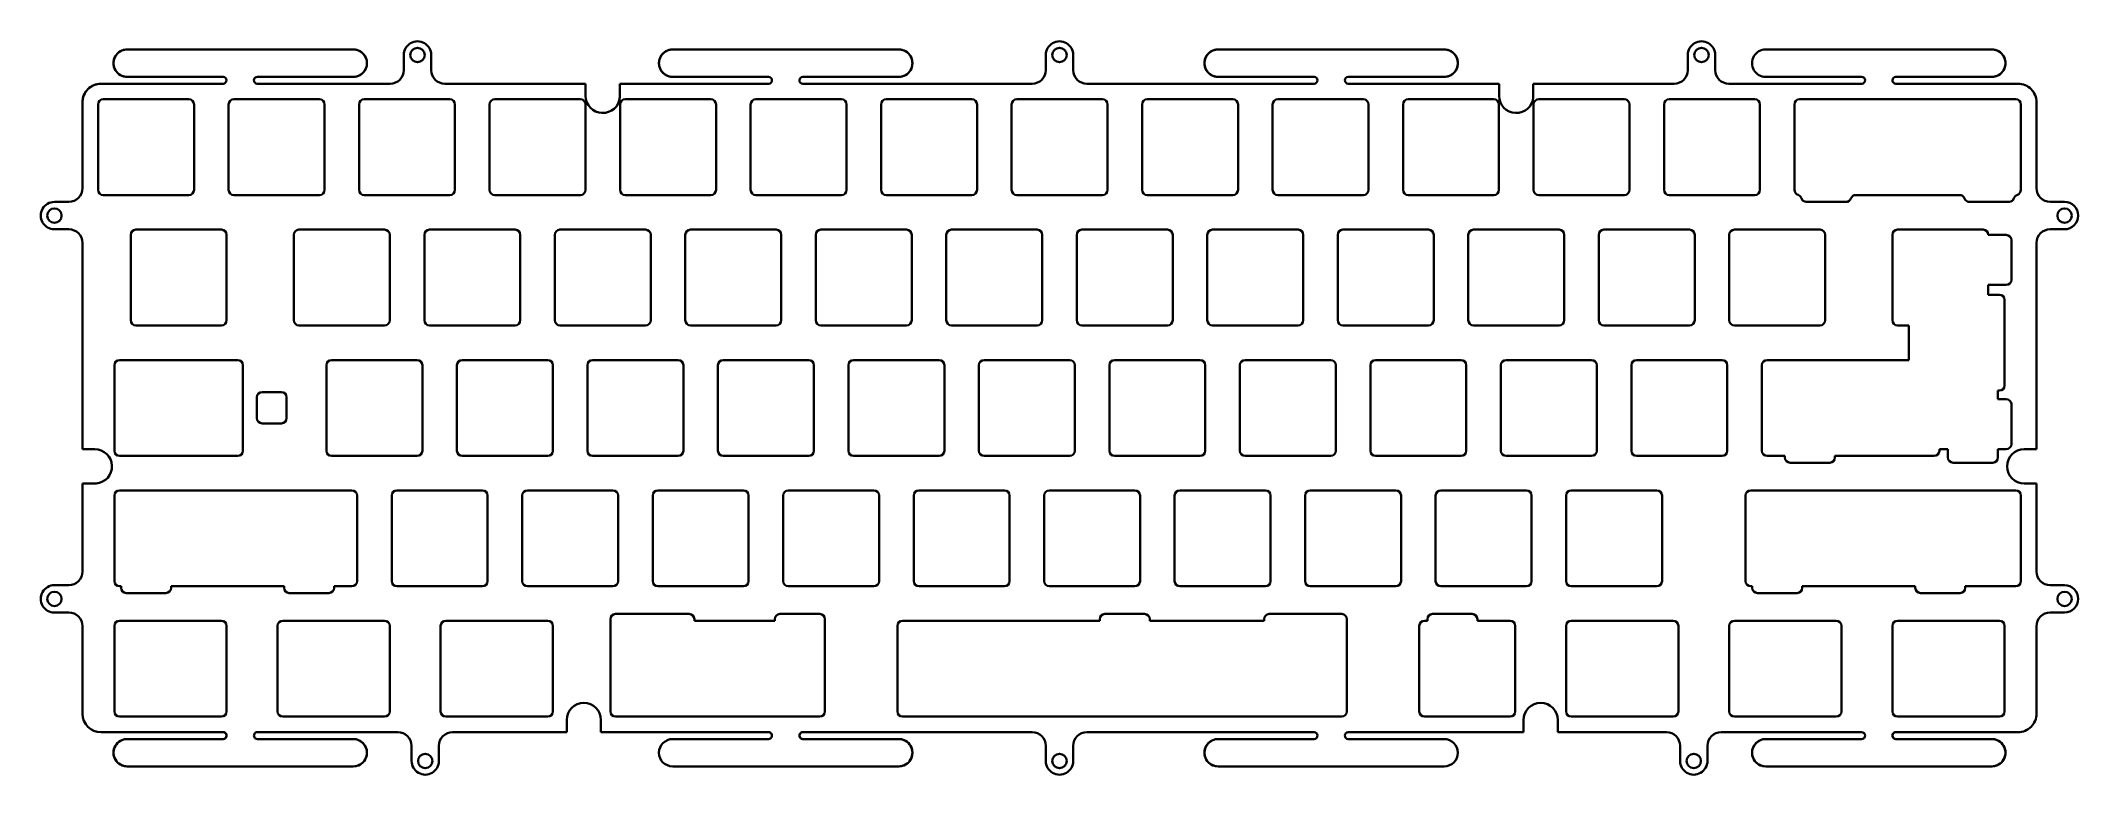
# Model space of a CAD drawing. Header units: millimetres. Extents: x -149 to 149, y -52 to 56.
import ezdxf

# ---------------------------------------------------------------- set-up
doc = ezdxf.new("R2010")
doc.units = ezdxf.units.MM
doc.layers.add('1', color=7, linetype='Continuous', true_color=0xffffff)

msp = doc.modelspace()

# ---------------------------------------------------------------- linework, layer by layer
at = {"layer": '1', "color": 124, "linetype": 'Continuous', "lineweight": 35}
for p, q in [((-136.10146, 54.350222, 6.556103), (-136.10146, 54.350222, 8.056467)), ((-136.10146, 54.350222, 8.056467), (-103.10146, 54.350222, 8.056467)), ((-136.10146, 54.350222, 6.556103), (-103.10146, 54.350221, 6.556103)), ((-103.10146, 54.350222, 6.556103), (-103.10146, 54.350222, 8.056467)), ((-56.471964, 54.350223, 6.556103), (-23.471964, 54.350222, 6.556103)), ((-56.471964, 54.350222, 6.556103), (-56.471961, 54.350222, 8.056467)), ((-23.471966, 54.350221, 8.056467), (-56.471961, 54.350222, 8.056467)), ((-23.471964, 54.350222, 6.556103), (-23.471966, 54.350221, 8.056467)), ((23.157682, 54.350222, 6.556103), (23.157683, 54.350222, 8.056467)), ((23.157682, 54.350222, 6.556103), (56.157682, 54.350222, 6.556103)), ((56.157682, 54.350222, 8.056467), (23.157683, 54.350222, 8.056467)), ((56.157682, 54.350222, 6.556103), (56.157682, 54.350222, 8.056467)), ((103.097155, 54.350222, 6.556103), (103.097156, 54.350222, 8.056467)), ((103.097155, 54.350222, 6.556103), (136.097155, 54.350222, 6.556103)), ((103.097156, 54.350222, 8.056467), (136.097155, 54.350222, 8.056467)), ((136.097155, 54.350222, 6.556103), (136.097155, 54.350222, 8.056467)), ((-95.724626, 53.540047, 6.556103), (-95.724626, 53.540047, 8.056467)), ((-95.724626, 51.350222, 8.056467), (-95.724626, 53.540047, 8.056467)), ((-95.724626, 53.540047, 6.556103), (-95.724626, 51.350222, 6.556103)), ((-95.724626, 51.350222, 6.556103), (-95.724626, 51.350222, 8.056467)), ((-94.774626, 53.540048, 8.056467), (-94.774626, 53.540048, 6.556103)), ((-92.674626, 53.540048, 8.056467), (-92.674626, 53.540048, 6.556103)), ((-91.724626, 53.540047, 6.556103), (-91.724626, 53.540047, 8.056467)), ((-91.724626, 51.350222, 8.056467), (-91.724626, 53.540047, 8.056467)), ((-91.724626, 53.540047, 6.556103), (-91.724626, 51.350222, 6.556103)), ((-91.724626, 51.350222, 6.556103), (-91.724626, 51.350222, 8.056467)), ((-1.999626, 53.540024, 6.556103), (-1.999626, 53.540024, 8.056467)), ((-1.999626, 53.540024, 8.056467), (-1.999626, 51.350222, 8.056467)), ((-1.999626, 51.350222, 6.556103), (-1.999626, 53.540024, 6.556103)), ((-1.999626, 51.350222, 6.556103), (-1.999626, 51.350222, 8.056467)), ((-1.049626, 53.540048, 8.056467), (-1.049626, 53.540048, 6.556103)), ((1.050374, 53.540048, 8.056467), (1.050374, 53.540048, 6.556103)), ((2.000374, 53.540024, 6.556103), (2.000374, 53.540024, 8.056467)), ((2.000374, 51.350222, 8.056467), (2.000374, 53.540024, 8.056467)), ((2.000374, 53.540024, 6.556103), (2.000374, 51.350222, 6.556103)), ((2.000374, 51.350222, 6.556103), (2.000374, 51.350222, 8.056467)), ((91.725374, 53.540047, 6.556103), (91.725374, 53.540047, 8.056467)), ((91.725374, 53.540047, 8.056467), (91.725374, 51.350222, 8.056467)), ((91.725374, 53.540047, 6.556103), (91.725374, 51.350222, 6.556103)), ((91.725374, 51.350222, 6.556103), (91.725374, 51.350222, 8.056467)), ((92.675374, 53.540048, 8.056467), (92.675374, 53.540048, 6.556103)), ((94.775374, 53.540048, 8.056467), (94.775374, 53.540048, 6.556103)), ((95.725374, 53.540047, 6.556103), (95.725374, 53.540047, 8.056467)), ((95.725374, 51.350222, 8.056467), (95.725374, 53.540047, 8.056467)), ((95.725374, 53.540047, 6.556103), (95.725374, 51.350222, 6.556103)), ((95.725374, 51.350222, 6.556103), (95.725374, 51.350222, 8.056467)), ((-139.924647, 49.350222, 6.556103), (-139.924647, 49.350222, 8.056469)), ((-136.10146, 50.350223, 8.056467), (-122.10146, 50.350222, 8.056467)), ((-122.10146, 50.350223, 6.556103), (-136.10146, 50.350223, 6.556103)), ((-136.10146, 50.350222, 6.556103), (-136.10146, 50.350222, 8.056467)), ((-122.10146, 50.350222, 6.556103), (-122.10146, 50.350222, 8.056467)), ((-117.10146, 50.350222, 6.556103), (-103.10146, 50.350223, 6.556103)), ((-117.10146, 50.350222, 6.556103), (-117.10146, 50.350222, 8.056467)), ((-117.10146, 50.350222, 8.056467), (-103.10146, 50.350222, 8.056467)), ((-103.10146, 50.350222, 6.556103), (-103.10146, 50.350221, 8.056467)), ((-97.724626, 49.350222, 6.556103), (-97.724626, 49.350222, 8.056467)), ((-89.724626, 49.350222, 6.556103), (-89.724626, 49.350222, 8.056467)), ((-89.724626, 49.350222, 8.056467), (-69.174108, 49.350222, 8.056467)), ((-69.174108, 49.350222, 6.556103), (-89.724626, 49.350222, 6.556103)), ((-69.174108, 49.350222, 6.556103), (-69.174108, 49.350222, 8.056467)), ((-69.174108, 49.350222, 8.056467), (-69.174108, 47.574419, 8.056467)), ((-69.174108, 49.350222, 6.556103), (-69.174108, 47.574419, 6.556103)), ((-64.174094, 47.365945, 6.556103), (-64.17411, 49.351172, 6.556103)), ((-64.17411, 49.350222, 8.056467), (-64.17411, 49.350222, 6.556103)), ((-64.174094, 47.365945, 8.056467), (-64.17411, 49.349204, 8.056467)), ((-42.471965, 50.350223, 8.056467), (-56.471964, 50.350223, 8.056467)), ((-56.471964, 50.350222, 6.556103), (-56.471964, 50.350222, 8.056467)), ((-42.471964, 50.350221, 6.556103), (-56.471964, 50.350221, 6.556103)), ((-42.471964, 50.350222, 6.556103), (-42.471965, 50.350222, 8.056467)), ((-37.471964, 50.350222, 6.556103), (-37.471964, 50.350222, 8.056467)), ((-23.471964, 50.350221, 8.056467), (-37.471964, 50.350221, 8.056467)), ((-37.471964, 50.35022, 6.556103), (-23.471964, 50.35022, 6.556103)), ((-23.471964, 50.350222, 6.556103), (-23.471964, 50.350221, 8.056467)), ((-3.999626, 49.350222, 6.556103), (-3.999626, 49.350222, 8.056467)), ((4.000374, 49.350222, 6.556103), (4.000374, 49.350222, 8.056467)), ((23.157682, 50.350222, 6.556103), (23.157683, 50.350222, 8.056467)), ((37.157682, 50.350222, 6.556103), (23.157682, 50.350222, 6.556103)), ((37.157682, 50.350222, 8.056467), (23.157683, 50.350222, 8.056467)), ((37.157682, 50.350222, 6.556103), (37.157682, 50.350222, 8.056467)), ((42.157682, 50.350222, 6.556103), (42.157682, 50.350222, 8.056467)), ((56.157682, 50.350222, 8.056467), (42.157682, 50.350222, 8.056467)), ((42.157682, 50.350222, 6.556103), (56.157682, 50.350222, 6.556103)), ((56.157682, 50.350222, 6.556103), (56.157682, 50.350222, 8.056467)), ((64.173415, 49.350222, 6.556103), (64.173415, 49.350222, 8.056467)), ((64.173415, 49.350222, 8.056467), (64.173415, 47.574613, 8.056467)), ((64.173415, 49.348064, 6.556103), (64.173415, 47.574613, 6.556103)), ((69.173414, 49.350222, 8.056467), (69.173414, 49.350222, 6.556103)), ((69.17343, 47.365945, 8.056467), (69.173414, 49.350222, 8.056467)), ((69.173414, 49.350222, 8.056467), (89.725374, 49.350222, 8.056467)), ((89.725374, 49.350222, 6.556103), (69.173414, 49.350222, 6.556103)), ((69.17343, 47.365945, 6.556103), (69.173414, 49.350222, 6.556103)), ((89.725374, 49.350222, 6.556103), (89.725374, 49.350222, 8.056467)), ((97.725374, 49.350222, 6.556103), (97.725374, 49.350222, 8.056467)), ((103.097156, 50.350222, 6.556103), (103.097156, 50.350222, 8.056467)), ((103.097156, 50.350222, 8.056467), (117.097154, 50.350222, 8.056467)), ((117.097154, 50.350222, 6.556103), (103.097156, 50.350222, 6.556103)), ((117.097154, 50.350222, 6.556103), (117.097154, 50.350222, 8.056467)), ((122.097155, 50.350222, 6.556103), (122.097155, 50.350222, 8.056467)), ((122.097155, 50.350222, 8.056467), (136.097155, 50.350222, 8.056467)), ((122.097155, 50.350222, 6.556103), (136.097155, 50.350222, 6.556103)), ((136.097155, 50.350222, 6.556103), (136.097155, 50.350222, 8.056467)), ((139.926013, 49.350222, 8.056467), (139.926013, 49.350222, 6.556103)), ((-142.624647, 46.650222, 8.056467), (-142.624647, 46.650222, 6.556103)), ((-142.624647, 34.075497, 8.056467), (-142.624647, 46.650222, 8.056467)), ((-142.624647, 46.650222, 6.556103), (-142.624647, 34.075497, 6.556103)), ((-140.349666, 46.325147, 6.556103), (-140.349666, 46.325147, 8.056467)), ((-140.349666, 46.325147, 8.056467), (-140.349666, 33.824461, 8.056467)), ((-140.349666, 46.325147, 6.556103), (-140.349666, 33.824461, 6.556103)), ((-139.599666, 47.075147, 6.556103), (-139.599666, 47.075147, 8.056467)), ((-127.099185, 47.075147, 8.056467), (-139.599666, 47.075147, 8.056467)), ((-127.099185, 47.075147, 6.556103), (-139.599666, 47.075147, 6.556103)), ((-127.099185, 47.075147, 6.556103), (-127.099185, 47.075147, 8.056467)), ((-126.349185, 46.325147, 6.556103), (-126.349185, 46.325147, 8.056467)), ((-126.349185, 33.824461, 8.056467), (-126.349185, 46.325147, 8.056467)), ((-126.349185, 33.824461, 6.556103), (-126.349185, 46.325147, 6.556103)), ((-121.299396, 46.325147, 6.556103), (-121.299396, 46.325147, 8.056467)), ((-121.299396, 46.325147, 8.056467), (-121.299396, 33.824766, 8.056467)), ((-121.299396, 46.325147, 6.556103), (-121.299396, 33.824766, 6.556103)), ((-120.549396, 47.075147, 6.556103), (-120.549396, 47.075147, 8.056467)), ((-108.049384, 47.075147, 8.056467), (-120.549396, 47.075147, 8.056467)), ((-108.049384, 47.075147, 6.556103), (-120.549396, 47.075147, 6.556103)), ((-108.049384, 47.075147, 6.556103), (-108.049384, 47.075147, 8.056467)), ((-107.299384, 46.325147, 6.556103), (-107.299384, 46.325147, 8.056467)), ((-107.299384, 33.824766, 8.056467), (-107.299384, 46.325147, 8.056467)), ((-107.299384, 33.824766, 6.556103), (-107.299384, 46.325147, 6.556103)), ((-102.250336, 46.324995, 6.556103), (-102.250336, 46.324995, 8.056467)), ((-102.250336, 46.324995, 8.056467), (-102.250336, 33.824461, 8.056467)), ((-102.250336, 46.324995, 6.556103), (-102.250336, 33.824461, 6.556103)), ((-101.500336, 47.074995, 6.556103), (-101.500336, 47.074995, 8.056467)), ((-88.999386, 47.074995, 8.056467), (-101.500336, 47.074995, 8.056467)), ((-88.999386, 47.074995, 6.556103), (-101.500336, 47.074995, 6.556103)), ((-88.999386, 47.074995, 6.556103), (-88.999386, 47.074995, 8.056467)), ((-88.249386, 46.324995, 6.556103), (-88.249386, 46.324995, 8.056467)), ((-88.249386, 33.824461, 8.056467), (-88.249386, 46.324995, 8.056467)), ((-88.249386, 33.824461, 6.556103), (-88.249386, 46.324995, 6.556103)), ((-83.200339, 46.324995, 6.556103), (-83.200339, 46.324995, 8.056467)), ((-83.200339, 46.324995, 8.056467), (-83.200339, 33.824461, 8.056467)), ((-83.200339, 46.324995, 6.556103), (-83.200339, 33.824461, 6.556103)), ((-82.450339, 47.074995, 6.556103), (-82.450339, 47.074995, 8.056467)), ((-69.949856, 47.074995, 8.056467), (-82.450339, 47.074995, 8.056467)), ((-69.949856, 47.074995, 6.556103), (-82.450339, 47.074995, 6.556103)), ((-69.949856, 47.074995, 6.556103), (-69.949856, 47.074995, 8.056467)), ((-69.199856, 46.324995, 6.556103), (-69.199856, 46.324995, 8.056467)), ((-69.199856, 33.824461, 8.056467), (-69.199856, 46.324995, 8.056467)), ((-69.199856, 33.824461, 6.556103), (-69.199856, 46.324995, 6.556103)), ((-69.174108, 47.574419, 6.556103), (-69.174108, 47.574419, 8.056467)), ((-64.174094, 47.365945, 6.556103), (-64.174094, 47.365945, 8.056467)), ((-64.14008, 46.325147, 6.556103), (-64.14008, 46.325147, 8.056467)), ((-64.14008, 46.325147, 8.056467), (-64.14008, 33.824461, 8.056467)), ((-64.14008, 46.325147, 6.556103), (-64.14008, 33.824461, 6.556103)), ((-63.39008, 47.075147, 6.556103), (-63.39008, 47.075147, 8.056467)), ((-50.889599, 47.075147, 8.056467), (-63.39008, 47.075147, 8.056467)), ((-50.889599, 47.075147, 6.556103), (-63.39008, 47.075147, 6.556103)), ((-50.889599, 47.075147, 6.556103), (-50.889599, 47.075147, 8.056467)), ((-50.139599, 46.325147, 6.556103), (-50.139599, 46.325147, 8.056467)), ((-50.139599, 33.824461, 8.056467), (-50.139599, 46.325147, 8.056467)), ((-50.139599, 33.824461, 6.556103), (-50.139599, 46.325147, 6.556103)), ((-45.089292, 46.324995, 6.556103), (-45.089292, 46.324995, 8.056467)), ((-45.089292, 46.324995, 8.056467), (-45.089292, 33.824461, 8.056467)), ((-45.089292, 46.324995, 6.556103), (-45.089292, 33.824461, 6.556103)), ((-44.339292, 47.074995, 6.556103), (-44.339292, 47.074995, 8.056467)), ((-31.839279, 47.074995, 8.056467), (-44.339292, 47.074995, 8.056467)), ((-31.839279, 47.074995, 6.556103), (-44.339292, 47.074995, 6.556103)), ((-31.839279, 47.074995, 6.556103), (-31.839279, 47.074995, 8.056467)), ((-31.089279, 46.324995, 6.556103), (-31.089279, 46.324995, 8.056467)), ((-31.089279, 33.824461, 8.056467), (-31.089279, 46.324995, 8.056467)), ((-31.089279, 33.824461, 6.556103), (-31.089279, 46.324995, 6.556103)), ((-26.039975, 46.324995, 6.556103), (-26.039975, 46.324995, 8.056467)), ((-26.039975, 46.324995, 8.056467), (-26.039975, 33.824614, 8.056467)), ((-26.039975, 46.324995, 6.556103), (-26.039975, 33.824614, 6.556103)), ((-25.289975, 47.074995, 6.556103), (-25.289975, 47.074995, 8.056467)), ((-12.789493, 47.074995, 8.056467), (-25.289975, 47.074995, 8.056467)), ((-12.789493, 47.074995, 6.556103), (-25.289975, 47.074995, 6.556103)), ((-12.789493, 47.074995, 6.556103), (-12.789493, 47.074995, 8.056467)), ((-12.039493, 46.324995, 6.556103), (-12.039493, 46.324995, 8.056467)), ((-12.039493, 33.824614, 8.056467), (-12.039493, 46.324995, 8.056467)), ((-12.039493, 33.824614, 6.556103), (-12.039493, 46.324995, 6.556103)), ((-6.989714, 46.324995, 6.556103), (-6.989714, 46.324995, 8.056467)), ((-6.989714, 46.324995, 8.056467), (-6.989714, 33.824461, 8.056467)), ((-6.989714, 46.324995, 6.556103), (-6.989714, 33.824461, 6.556103)), ((-6.239714, 47.074995, 6.556103), (-6.239714, 47.074995, 8.056467)), ((6.260766, 47.074995, 8.056467), (-6.239714, 47.074995, 8.056467)), ((6.260766, 47.074995, 6.556103), (-6.239714, 47.074995, 6.556103)), ((6.260766, 47.074995, 6.556103), (6.260766, 47.074995, 8.056467)), ((7.010766, 46.324995, 6.556103), (7.010766, 46.324995, 8.056467)), ((7.010766, 33.824461, 8.056467), (7.010766, 46.324995, 8.056467)), ((7.010766, 33.824461, 6.556103), (7.010766, 46.324995, 6.556103)), ((12.06007, 46.324995, 6.556103), (12.06007, 46.324995, 8.056467)), ((12.06007, 46.324995, 8.056467), (12.06007, 33.824461, 8.056467)), ((12.06007, 46.324995, 6.556103), (12.06007, 33.824461, 6.556103)), ((12.81007, 47.074995, 6.556103), (12.81007, 47.074995, 8.056467)), ((25.310083, 47.074995, 8.056467), (12.81007, 47.074995, 8.056467)), ((25.310083, 47.074995, 6.556103), (12.81007, 47.074995, 6.556103)), ((25.310083, 47.074995, 6.556103), (25.310083, 47.074995, 8.056467)), ((26.060083, 46.324995, 6.556103), (26.060083, 46.324995, 8.056467)), ((26.060083, 33.824461, 8.056467), (26.060083, 46.324995, 8.056467)), ((26.060083, 33.824461, 6.556103), (26.060083, 46.324995, 6.556103)), ((31.109392, 46.324995, 6.556103), (31.109392, 46.324995, 8.056467)), ((31.109392, 46.324995, 8.056467), (31.109392, 33.824614, 8.056467)), ((31.109392, 46.324995, 6.556103), (31.109392, 33.824614, 6.556103)), ((31.859392, 47.074995, 6.556103), (31.859392, 47.074995, 8.056467)), ((44.360342, 47.074995, 8.056467), (31.859392, 47.074995, 8.056467)), ((44.360342, 47.074995, 6.556103), (31.859392, 47.074995, 6.556103)), ((44.360342, 47.074995, 6.556103), (44.360342, 47.074995, 8.056467)), ((45.110342, 46.324995, 6.556103), (45.110342, 46.324995, 8.056467)), ((45.110342, 33.824614, 8.056467), (45.110342, 46.324995, 8.056467)), ((45.110342, 33.824614, 6.556103), (45.110342, 46.324995, 6.556103)), ((50.160177, 46.325147, 6.556103), (50.160177, 46.325147, 8.056467)), ((50.160177, 46.325147, 8.056467), (50.160177, 33.824461, 8.056467)), ((50.160177, 46.325147, 6.556103), (50.160177, 33.824461, 6.556103)), ((50.910177, 47.075147, 6.556103), (50.910177, 47.075147, 8.056467)), ((63.41066, 47.075147, 8.056467), (50.910177, 47.075147, 8.056467)), ((63.41066, 47.075147, 6.556103), (50.910177, 47.075147, 6.556103)), ((63.41066, 47.075147, 6.556103), (63.41066, 47.075147, 8.056467)), ((64.16066, 46.325147, 6.556103), (64.16066, 46.325147, 8.056467)), ((64.16066, 33.824461, 8.056467), (64.16066, 46.325147, 8.056467)), ((64.16066, 33.824461, 6.556103), (64.16066, 46.325147, 6.556103)), ((64.173415, 47.574613, 6.556103), (64.173415, 47.574613, 8.056467)), ((69.17343, 47.365945, 6.556103), (69.17343, 47.365945, 8.056467)), ((69.210439, 46.325147, 6.556103), (69.210439, 46.325147, 8.056467)), ((69.210439, 46.325147, 8.056467), (69.210439, 33.824614, 8.056467)), ((69.210439, 46.325147, 6.556103), (69.210439, 33.824614, 6.556103)), ((69.960439, 47.075147, 6.556103), (69.960439, 47.075147, 8.056467)), ((82.460451, 47.075147, 8.056467), (69.960439, 47.075147, 8.056467)), ((82.460451, 47.075147, 6.556103), (69.960439, 47.075147, 6.556103)), ((82.460451, 47.075147, 6.556103), (82.460451, 47.075147, 8.056467)), ((83.210451, 46.325147, 6.556103), (83.210451, 46.325147, 8.056467)), ((83.210451, 33.824614, 8.056467), (83.210451, 46.325147, 8.056467)), ((83.210451, 33.824614, 6.556103), (83.210451, 46.325147, 6.556103)), ((88.260225, 46.325147, 6.556103), (88.260225, 46.325147, 8.056467)), ((88.260225, 46.325147, 8.056467), (88.260225, 33.824461, 8.056467)), ((88.260225, 46.325147, 6.556103), (88.260225, 33.824461, 6.556103)), ((89.010225, 47.075147, 6.556103), (89.010225, 47.075147, 8.056467)), ((101.510705, 47.075147, 8.056467), (89.010225, 47.075147, 8.056467)), ((101.510705, 47.075147, 6.556103), (89.010225, 47.075147, 6.556103)), ((101.510705, 47.075147, 6.556103), (101.510705, 47.075147, 8.056467)), ((102.260705, 46.325147, 6.556103), (102.260705, 46.325147, 8.056467)), ((102.260705, 33.824461, 8.056467), (102.260705, 46.325147, 8.056467)), ((102.260705, 33.824461, 6.556103), (102.260705, 46.325147, 6.556103)), ((107.299636, 46.325442, 6.556103), (107.299636, 46.325442, 8.056467)), ((107.299636, 46.325442, 8.056467), (107.299636, 33.825061, 8.056467)), ((107.299636, 46.325442, 6.556103), (107.299636, 33.825061, 6.556103)), ((108.049636, 47.075442, 6.556103), (108.049636, 47.075442, 8.056467)), ((139.599649, 47.075442, 8.056467), (108.049636, 47.075442, 8.056467)), ((139.599649, 47.075442, 6.556103), (108.049636, 47.075442, 6.556103)), ((139.599649, 47.075442, 6.556103), (139.599649, 47.075442, 8.056467)), ((140.349649, 46.325442, 6.556103), (140.349649, 46.325442, 8.056467)), ((140.349649, 33.824908, 8.056467), (140.349649, 46.325442, 8.056467)), ((140.349649, 33.824908, 6.556103), (140.349649, 46.325442, 6.556103)), ((142.626013, 46.650222, 6.556103), (142.626013, 46.650222, 8.056467)), ((142.626013, 46.650222, 8.056467), (142.626013, 34.075497, 8.056467)), ((142.626013, 34.075497, 6.556103), (142.626013, 46.650222, 6.556103)), ((-142.624647, 34.075497, 6.556103), (-142.624647, 34.075497, 8.056467)), ((-140.349666, 33.824461, 6.556103), (-140.349666, 33.824461, 8.056467)), ((-139.599666, 33.074461, 6.556103), (-139.599666, 33.074461, 8.056467)), ((-139.599666, 33.074461, 8.056467), (-127.099185, 33.074461, 8.056467)), ((-139.599666, 33.074461, 6.556103), (-127.099185, 33.074461, 6.556103)), ((-127.099185, 33.074461, 6.556103), (-127.099185, 33.074461, 8.056467)), ((-126.349185, 33.824461, 6.556103), (-126.349185, 33.824461, 8.056467)), ((-121.299396, 33.824766, 6.556103), (-121.299396, 33.824766, 8.056467)), ((-120.549396, 33.074766, 6.556103), (-120.549396, 33.074766, 8.056467)), ((-120.549396, 33.074766, 8.056467), (-108.049384, 33.074766, 8.056467)), ((-120.549396, 33.074766, 6.556103), (-108.049384, 33.074766, 6.556103)), ((-108.049384, 33.074766, 6.556103), (-108.049384, 33.074766, 8.056467)), ((-107.299384, 33.824766, 6.556103), (-107.299384, 33.824766, 8.056467)), ((-102.250336, 33.824461, 6.556103), (-102.250336, 33.824461, 8.056467)), ((-101.500336, 33.074461, 6.556103), (-101.500336, 33.074461, 8.056467)), ((-101.500336, 33.074461, 8.056467), (-88.999386, 33.074461, 8.056467)), ((-101.500336, 33.074461, 6.556103), (-88.999386, 33.074461, 6.556103)), ((-88.999386, 33.074461, 6.556103), (-88.999386, 33.074461, 8.056467)), ((-88.249386, 33.824461, 6.556103), (-88.249386, 33.824461, 8.056467)), ((-83.200339, 33.824461, 6.556103), (-83.200339, 33.824461, 8.056467)), ((-82.450339, 33.074461, 6.556103), (-82.450339, 33.074461, 8.056467)), ((-82.450339, 33.074461, 8.056467), (-69.949856, 33.074461, 8.056467)), ((-82.450339, 33.074461, 6.556103), (-69.949856, 33.074461, 6.556103)), ((-69.949856, 33.074461, 6.556103), (-69.949856, 33.074461, 8.056467)), ((-69.199856, 33.824461, 6.556103), (-69.199856, 33.824461, 8.056467)), ((-64.14008, 33.824461, 6.556103), (-64.14008, 33.824461, 8.056467)), ((-63.39008, 33.074461, 6.556103), (-63.39008, 33.074461, 8.056467)), ((-63.39008, 33.074461, 8.056467), (-50.889599, 33.074461, 8.056467)), ((-63.39008, 33.074461, 6.556103), (-50.889599, 33.074461, 6.556103)), ((-50.889599, 33.074461, 6.556103), (-50.889599, 33.074461, 8.056467)), ((-50.139599, 33.824461, 6.556103), (-50.139599, 33.824461, 8.056467)), ((-45.089292, 33.824461, 6.556103), (-45.089292, 33.824461, 8.056467)), ((-44.339292, 33.074461, 6.556103), (-44.339292, 33.074461, 8.056467)), ((-44.339292, 33.074461, 8.056467), (-31.839279, 33.074461, 8.056467)), ((-44.339292, 33.074461, 6.556103), (-31.839279, 33.074461, 6.556103)), ((-31.839279, 33.074461, 6.556103), (-31.839279, 33.074461, 8.056467)), ((-31.089279, 33.824461, 6.556103), (-31.089279, 33.824461, 8.056467)), ((-26.039975, 33.824614, 6.556103), (-26.039975, 33.824614, 8.056467)), ((-25.289975, 33.074614, 6.556103), (-25.289975, 33.074614, 8.056467)), ((-25.289975, 33.074614, 8.056467), (-12.789493, 33.074614, 8.056467)), ((-25.289975, 33.074614, 6.556103), (-12.789493, 33.074614, 6.556103)), ((-12.789493, 33.074614, 6.556103), (-12.789493, 33.074614, 8.056467)), ((-12.039493, 33.824614, 6.556103), (-12.039493, 33.824614, 8.056467)), ((-6.989714, 33.824461, 6.556103), (-6.989714, 33.824461, 8.056467)), ((-6.239714, 33.074461, 6.556103), (-6.239714, 33.074461, 8.056467)), ((-6.239714, 33.074461, 8.056467), (6.260766, 33.074461, 8.056467)), ((-6.239714, 33.074461, 6.556103), (6.260766, 33.074461, 6.556103)), ((6.260766, 33.074461, 6.556103), (6.260766, 33.074461, 8.056467)), ((7.010766, 33.824461, 6.556103), (7.010766, 33.824461, 8.056467)), ((12.06007, 33.824461, 6.556103), (12.06007, 33.824461, 8.056467)), ((12.81007, 33.074461, 6.556103), (12.81007, 33.074461, 8.056467)), ((12.81007, 33.074461, 8.056467), (25.310083, 33.074461, 8.056467)), ((12.81007, 33.074461, 6.556103), (25.310083, 33.074461, 6.556103)), ((25.310083, 33.074461, 6.556103), (25.310083, 33.074461, 8.056467)), ((26.060083, 33.824461, 6.556103), (26.060083, 33.824461, 8.056467)), ((31.109392, 33.824614, 6.556103), (31.109392, 33.824614, 8.056467)), ((31.859392, 33.074614, 6.556103), (31.859392, 33.074614, 8.056467)), ((31.859392, 33.074614, 8.056467), (44.360342, 33.074614, 8.056467)), ((31.859392, 33.074614, 6.556103), (44.360342, 33.074614, 6.556103)), ((44.360342, 33.074614, 6.556103), (44.360342, 33.074614, 8.056467)), ((45.110342, 33.824614, 6.556103), (45.110342, 33.824614, 8.056467)), ((50.160177, 33.824461, 6.556103), (50.160177, 33.824461, 8.056467)), ((50.910177, 33.074461, 6.556103), (50.910177, 33.074461, 8.056467)), ((50.910177, 33.074461, 8.056467), (63.41066, 33.074461, 8.056467)), ((50.910177, 33.074461, 6.556103), (63.41066, 33.074461, 6.556103)), ((63.41066, 33.074461, 6.556103), (63.41066, 33.074461, 8.056467)), ((64.16066, 33.824461, 6.556103), (64.16066, 33.824461, 8.056467)), ((69.210439, 33.824614, 6.556103), (69.210439, 33.824614, 8.056467)), ((69.960439, 33.074614, 6.556103), (69.960439, 33.074614, 8.056467)), ((69.960439, 33.074614, 8.056467), (82.460451, 33.074614, 8.056467)), ((69.960439, 33.074614, 6.556103), (82.460451, 33.074614, 6.556103)), ((82.460451, 33.074614, 6.556103), (82.460451, 33.074614, 8.056467)), ((83.210451, 33.824614, 6.556103), (83.210451, 33.824614, 8.056467)), ((88.260225, 33.824461, 6.556103), (88.260225, 33.824461, 8.056467)), ((89.010225, 33.074461, 6.556103), (89.010225, 33.074461, 8.056467)), ((89.010225, 33.074461, 8.056467), (101.510705, 33.074461, 8.056467)), ((89.010225, 33.074461, 6.556103), (101.510705, 33.074461, 6.556103)), ((101.510705, 33.074461, 6.556103), (101.510705, 33.074461, 8.056467)), ((102.260705, 33.824461, 6.556103), (102.260705, 33.824461, 8.056467)), ((107.299636, 33.825061, 6.556103), (107.299636, 33.825061, 8.056467)), ((107.818553, 33.111548, 6.556103), (107.818553, 33.111548, 8.056467)), ((116.26058, 33.074766, 6.556103), (116.26058, 33.074766, 8.056467)), ((116.26058, 33.074766, 8.056467), (131.396641, 33.074766, 8.056467)), ((116.26058, 33.074766, 6.556103), (131.396641, 33.074766, 6.556103)), ((131.396641, 33.074766, 6.556103), (131.396641, 33.074766, 8.056467)), ((139.831519, 33.111651, 6.556103), (139.831519, 33.111651, 8.056467)), ((140.349649, 33.824908, 6.556103), (140.349649, 33.824908, 8.056467)), ((142.626013, 34.075497, 8.056467), (142.626013, 34.075497, 6.556103)), ((-147.774403, 30.075497, 8.056467), (-147.774403, 30.075497, 6.556103)), ((-146.724403, 32.075497, 6.556103), (-146.724403, 32.075497, 8.056467)), ((-144.624647, 32.075497, 8.056467), (-146.724403, 32.075497, 8.056467)), ((-146.724403, 32.075497, 6.556103), (-144.624647, 32.075497, 6.556103)), ((-145.674403, 30.075497, 8.056467), (-145.674403, 30.075497, 6.556103)), ((-144.624647, 32.075497, 6.556103), (-144.624647, 32.075497, 8.056467)), ((108.306423, 32.611591, 6.556103), (108.306423, 32.611591, 8.056467)), ((109.025376, 32.075147, 6.556103), (109.025376, 32.075147, 8.056467)), ((109.025376, 32.075147, 8.056467), (114.825376, 32.075147, 8.056467)), ((109.025376, 32.075147, 6.556103), (114.825376, 32.075147, 6.556103)), ((114.825376, 32.075147, 6.556103), (114.825376, 32.075147, 8.056467)), ((115.532468, 32.575104, 6.556103), (115.532468, 32.575104, 8.056467)), ((132.118312, 32.575028, 6.556103), (132.118312, 32.575028, 8.056467)), ((132.825376, 32.075147, 6.556103), (132.825376, 32.075147, 8.056467)), ((132.825376, 32.075147, 8.056467), (138.625376, 32.075147, 8.056467)), ((132.825376, 32.075147, 6.556103), (138.625376, 32.075147, 6.556103)), ((138.625376, 32.075147, 6.556103), (138.625376, 32.075147, 8.056467)), ((139.344383, 32.61177, 6.556103), (139.344383, 32.61177, 8.056467)), ((144.626013, 32.075497, 6.556103), (144.626013, 32.075497, 8.056467)), ((146.724394, 32.075497, 8.056467), (144.626013, 32.075497, 8.056467)), ((144.626013, 32.075497, 6.556103), (146.724394, 32.075497, 6.556103)), ((145.674397, 30.075497, 8.056467), (145.674397, 30.075497, 6.556103)), ((146.724394, 32.075497, 6.556103), (146.724394, 32.075497, 8.056467)), ((147.774397, 30.075497, 8.056467), (147.774397, 30.075497, 6.556103)), ((-146.724403, 28.075497, 6.556103), (-146.724403, 28.075497, 8.056467)), ((-144.624647, 28.075497, 8.056467), (-146.724403, 28.075497, 8.056467)), ((-144.624647, 28.075497, 6.556103), (-146.724403, 28.075497, 6.556103)), ((-144.624647, 28.075497, 6.556103), (-144.624647, 28.075497, 8.056467)), ((-135.587166, 27.275147, 6.556103), (-135.587166, 27.275147, 8.056467)), ((-135.587166, 27.275147, 8.056467), (-135.587166, 14.774766, 8.056467)), ((-135.587166, 27.275147, 6.556103), (-135.587166, 14.774766, 6.556103)), ((-134.837166, 28.025147, 6.556103), (-134.837166, 28.025147, 8.056467)), ((-122.336216, 28.025147, 8.056467), (-134.837166, 28.025147, 8.056467)), ((-122.336216, 28.025147, 6.556103), (-134.837166, 28.025147, 6.556103)), ((-122.336216, 28.025147, 6.556103), (-122.336216, 28.025147, 8.056467)), ((-121.586216, 27.275147, 6.556103), (-121.586216, 27.275147, 8.056467)), ((-121.586216, 14.774766, 8.056467), (-121.586216, 27.275147, 8.056467)), ((-121.586216, 14.774766, 6.556103), (-121.586216, 27.275147, 6.556103)), ((-111.773663, 27.275299, 6.556103), (-111.773663, 27.275299, 8.056467)), ((-111.773663, 27.275299, 8.056467), (-111.773663, 14.774614, 8.056467)), ((-111.773663, 27.275299, 6.556103), (-111.773663, 14.774614, 6.556103)), ((-111.023663, 28.025299, 6.556103), (-111.023663, 28.025299, 8.056467)), ((-98.523651, 28.025299, 8.056467), (-111.023663, 28.025299, 8.056467)), ((-98.523651, 28.025299, 6.556103), (-111.023663, 28.025299, 6.556103)), ((-98.523651, 28.025299, 6.556103), (-98.523651, 28.025299, 8.056467)), ((-97.773651, 27.275299, 6.556103), (-97.773651, 27.275299, 8.056467)), ((-97.773651, 14.774614, 8.056467), (-97.773651, 27.275299, 8.056467)), ((-97.773651, 14.774614, 6.556103), (-97.773651, 27.275299, 6.556103)), ((-92.723625, 27.275299, 6.556103), (-92.723625, 27.275299, 8.056467)), ((-92.723625, 27.275299, 8.056467), (-92.723625, 14.774766, 8.056467)), ((-92.723625, 27.275299, 6.556103), (-92.723625, 14.774766, 6.556103)), ((-91.973625, 28.025299, 6.556103), (-91.973625, 28.025299, 8.056467)), ((-79.473613, 28.025299, 8.056467), (-91.973625, 28.025299, 8.056467)), ((-79.473613, 28.025299, 6.556103), (-91.973625, 28.025299, 6.556103)), ((-79.473613, 28.025299, 6.556103), (-79.473613, 28.025299, 8.056467)), ((-78.723613, 27.275299, 6.556103), (-78.723613, 27.275299, 8.056467)), ((-78.723613, 14.774766, 8.056467), (-78.723613, 27.275299, 8.056467)), ((-78.723613, 14.774766, 6.556103), (-78.723613, 27.275299, 6.556103)), ((-73.673587, 27.275299, 6.556103), (-73.673587, 27.275299, 8.056467)), ((-73.673587, 27.275299, 8.056467), (-73.673587, 14.774614, 8.056467)), ((-73.673587, 27.275299, 6.556103), (-73.673587, 14.774614, 6.556103)), ((-72.923587, 28.025299, 6.556103), (-72.923587, 28.025299, 8.056467)), ((-60.423575, 28.025299, 8.056467), (-72.923587, 28.025299, 8.056467)), ((-60.423575, 28.025299, 6.556103), (-72.923587, 28.025299, 6.556103)), ((-60.423575, 28.025299, 6.556103), (-60.423575, 28.025299, 8.056467)), ((-59.673575, 27.275299, 6.556103), (-59.673575, 27.275299, 8.056467)), ((-59.673575, 14.774614, 8.056467), (-59.673575, 27.275299, 8.056467)), ((-59.673575, 14.774614, 6.556103), (-59.673575, 27.275299, 6.556103)), ((-54.624019, 27.275147, 6.556103), (-54.624019, 27.275147, 8.056467)), ((-54.624019, 27.275147, 8.056467), (-54.624019, 14.774766, 8.056467)), ((-54.624019, 27.275147, 6.556103), (-54.624019, 14.774766, 6.556103)), ((-53.874019, 28.025147, 6.556103), (-53.874019, 28.025147, 8.056467)), ((-41.373069, 28.025147, 8.056467), (-53.874019, 28.025147, 8.056467)), ((-41.373069, 28.025147, 6.556103), (-53.874019, 28.025147, 6.556103)), ((-41.373069, 28.025147, 6.556103), (-41.373069, 28.025147, 8.056467)), ((-40.623069, 27.275147, 6.556103), (-40.623069, 27.275147, 8.056467)), ((-40.623069, 14.774766, 8.056467), (-40.623069, 27.275147, 8.056467)), ((-40.623069, 14.774766, 6.556103), (-40.623069, 27.275147, 6.556103)), ((-35.573981, 27.275299, 6.556103), (-35.573981, 27.275299, 8.056467)), ((-35.573981, 27.275299, 8.056467), (-35.573981, 14.774766, 8.056467)), ((-35.573981, 27.275299, 6.556103), (-35.573981, 14.774766, 6.556103)), ((-34.823981, 28.025299, 6.556103), (-34.823981, 28.025299, 8.056467)), ((-22.323031, 28.025299, 8.056467), (-34.823981, 28.025299, 8.056467)), ((-22.323031, 28.025299, 6.556103), (-34.823981, 28.025299, 6.556103)), ((-22.323031, 28.025299, 6.556103), (-22.323031, 28.025299, 8.056467)), ((-21.573031, 27.275299, 6.556103), (-21.573031, 27.275299, 8.056467)), ((-21.573031, 14.774766, 8.056467), (-21.573031, 27.275299, 8.056467)), ((-21.573031, 14.774766, 6.556103), (-21.573031, 27.275299, 6.556103)), ((-16.523473, 27.275299, 6.556103), (-16.523473, 27.275299, 8.056467)), ((-16.523473, 27.275299, 8.056467), (-16.523473, 14.774614, 8.056467)), ((-16.523473, 27.275299, 6.556103), (-16.523473, 14.774614, 6.556103)), ((-15.773473, 28.025299, 6.556103), (-15.773473, 28.025299, 8.056467)), ((-3.27346, 28.025299, 8.056467), (-15.773473, 28.025299, 8.056467)), ((-3.27346, 28.025299, 6.556103), (-15.773473, 28.025299, 6.556103)), ((-3.27346, 28.025299, 6.556103), (-3.27346, 28.025299, 8.056467)), ((-2.52346, 27.275299, 6.556103), (-2.52346, 27.275299, 8.056467)), ((-2.52346, 14.774614, 8.056467), (-2.52346, 27.275299, 8.056467)), ((-2.52346, 14.774614, 6.556103), (-2.52346, 27.275299, 6.556103)), ((2.526565, 27.275299, 6.556103), (2.526565, 27.275299, 8.056467)), ((2.526565, 27.275299, 8.056467), (2.526565, 14.774766, 8.056467)), ((2.526565, 27.275299, 6.556103), (2.526565, 14.774766, 6.556103)), ((3.276565, 28.025299, 6.556103), (3.276565, 28.025299, 8.056467)), ((15.776578, 28.025299, 8.056467), (3.276565, 28.025299, 8.056467)), ((15.776578, 28.025299, 6.556103), (3.276565, 28.025299, 6.556103)), ((15.776578, 28.025299, 6.556103), (15.776578, 28.025299, 8.056467)), ((16.526578, 27.275299, 6.556103), (16.526578, 27.275299, 8.056467)), ((16.526578, 14.774766, 8.056467), (16.526578, 27.275299, 8.056467)), ((16.526578, 14.774766, 6.556103), (16.526578, 27.275299, 6.556103)), ((21.576603, 27.275147, 6.556103), (21.576603, 27.275147, 8.056467)), ((21.576603, 27.275147, 8.056467), (21.576603, 14.774614, 8.056467)), ((21.576603, 27.275147, 6.556103), (21.576603, 14.774614, 6.556103)), ((22.326603, 28.025147, 6.556103), (22.326603, 28.025147, 8.056467)), ((34.827083, 28.025147, 8.056467), (22.326603, 28.025147, 8.056467)), ((34.827083, 28.025147, 6.556103), (22.326603, 28.025147, 6.556103)), ((34.827083, 28.025147, 6.556103), (34.827083, 28.025147, 8.056467)), ((35.577083, 27.275147, 6.556103), (35.577083, 27.275147, 8.056467)), ((35.577083, 14.774614, 8.056467), (35.577083, 27.275147, 8.056467)), ((35.577083, 14.774614, 6.556103), (35.577083, 27.275147, 6.556103)), ((40.626171, 27.275147, 6.556103), (40.626171, 27.275147, 8.056467)), ((40.626171, 27.275147, 8.056467), (40.626171, 14.774614, 8.056467)), ((40.626171, 27.275147, 6.556103), (40.626171, 14.774614, 6.556103)), ((41.376171, 28.025147, 6.556103), (41.376171, 28.025147, 8.056467)), ((53.877121, 28.025147, 8.056467), (41.376171, 28.025147, 8.056467)), ((53.877121, 28.025147, 6.556103), (41.376171, 28.025147, 6.556103)), ((53.877121, 28.025147, 6.556103), (53.877121, 28.025147, 8.056467)), ((54.627121, 27.275147, 6.556103), (54.627121, 27.275147, 8.056467)), ((54.627121, 14.774614, 8.056467), (54.627121, 27.275147, 8.056467)), ((54.627121, 14.774614, 6.556103), (54.627121, 27.275147, 6.556103)), ((59.676679, 27.275299, 6.556103), (59.676679, 27.275299, 8.056467)), ((59.676679, 27.275299, 8.056467), (59.676679, 14.774766, 8.056467)), ((59.676679, 27.275299, 6.556103), (59.676679, 14.774766, 6.556103)), ((60.426679, 28.025299, 6.556103), (60.426679, 28.025299, 8.056467)), ((72.927159, 28.025299, 8.056467), (60.426679, 28.025299, 8.056467)), ((72.927159, 28.025299, 6.556103), (60.426679, 28.025299, 6.556103)), ((72.927159, 28.025299, 6.556103), (72.927159, 28.025299, 8.056467)), ((73.677159, 27.275299, 6.556103), (73.677159, 27.275299, 8.056467)), ((73.677159, 14.774766, 8.056467), (73.677159, 27.275299, 8.056467)), ((73.677159, 14.774766, 6.556103), (73.677159, 27.275299, 6.556103)), ((78.726718, 27.275299, 6.556103), (78.726718, 27.275299, 8.056467)), ((78.726718, 27.275299, 8.056467), (78.726718, 14.774614, 8.056467)), ((78.726718, 27.275299, 6.556103), (78.726718, 14.774614, 6.556103)), ((79.476718, 28.025299, 6.556103), (79.476718, 28.025299, 8.056467)), ((91.977198, 28.025299, 8.056467), (79.476718, 28.025299, 8.056467)), ((91.977198, 28.025299, 6.556103), (79.476718, 28.025299, 6.556103)), ((91.977198, 28.025299, 6.556103), (91.977198, 28.025299, 8.056467)), ((92.727198, 27.275299, 6.556103), (92.727198, 27.275299, 8.056467)), ((92.727198, 14.774614, 8.056467), (92.727198, 27.275299, 8.056467)), ((92.727198, 14.774614, 6.556103), (92.727198, 27.275299, 6.556103)), ((97.776286, 27.275147, 6.556103), (97.776286, 27.275147, 8.056467)), ((97.776286, 27.275147, 8.056467), (97.776286, 14.774766, 8.056467)), ((97.776286, 27.275147, 6.556103), (97.776286, 14.774766, 6.556103)), ((98.526286, 28.025147, 6.556103), (98.526286, 28.025147, 8.056467)), ((111.026768, 28.025147, 8.056467), (98.526286, 28.025147, 8.056467)), ((111.026768, 28.025147, 6.556103), (98.526286, 28.025147, 6.556103)), ((111.026768, 28.025147, 6.556103), (111.026768, 28.025147, 8.056467)), ((111.776768, 27.275147, 6.556103), (111.776768, 27.275147, 8.056467)), ((111.776768, 14.774766, 8.056467), (111.776768, 27.275147, 8.056467)), ((111.776768, 14.774766, 6.556103), (111.776768, 27.275147, 6.556103)), ((121.588996, 27.274804, 6.556103), (121.588996, 27.274804, 8.056467)), ((121.588996, 27.274804, 8.056467), (121.588996, 14.774324, 8.056467)), ((121.588996, 27.274804, 6.556103), (121.588996, 14.774324, 6.556103)), ((122.338996, 28.024804, 6.556103), (122.338996, 28.024804, 8.056467)), ((134.839682, 28.024804, 8.056467), (122.338996, 28.024804, 8.056467)), ((134.839682, 28.024804, 6.556103), (122.338996, 28.024804, 6.556103)), ((134.839682, 28.024804, 6.556103), (134.839682, 28.024804, 8.056467)), ((135.589682, 27.274804, 6.556103), (135.589682, 27.274804, 8.056467)), ((135.589682, 27.250642, 8.056467), (135.589682, 27.274804, 8.056467)), ((135.589682, 27.250642, 6.556103), (135.589682, 27.274804, 6.556103)), ((135.589682, 27.250642, 6.556103), (135.589682, 27.250642, 8.056467)), ((135.589682, 27.250642, 8.056467), (138.218485, 27.250642, 8.056467)), ((135.589682, 27.250642, 6.556103), (138.218485, 27.250642, 6.556103)), ((138.218485, 27.250642, 6.556103), (138.218485, 27.250642, 8.056467)), ((144.626013, 28.075497, 6.556103), (144.626013, 28.075497, 8.056467)), ((144.626013, 28.075497, 8.056467), (146.7244, 28.075497, 8.056467)), ((146.7244, 28.075497, 6.556103), (144.626013, 28.075497, 6.556103)), ((146.7244, 28.075497, 6.556103), (146.7244, 28.075497, 8.056467)), ((-142.624647, 26.075497, 6.556103), (-142.624647, 26.075497, 8.056467)), ((-142.624647, -4.061943, 8.056467), (-142.624647, 26.075497, 8.056467)), ((-142.624647, 26.075497, 6.556103), (-142.624647, -4.061943, 6.556103)), ((138.968485, 26.500642, 6.556103), (138.968485, 26.500642, 8.056467)), ((138.968485, 26.500642, 8.056467), (138.968485, 20.700642, 8.056467)), ((138.968485, 26.500642, 6.556103), (138.968485, 20.700642, 6.556103)), ((142.626013, 26.075497, 6.556103), (142.626013, 26.075497, 8.056467)), ((142.626013, 26.075497, 8.056467), (142.626013, -4.061943, 8.056467)), ((142.626013, -4.061943, 6.556103), (142.626013, 26.075497, 6.556103)), ((135.589682, 19.950642, 6.556103), (135.589682, 19.950642, 8.056467)), ((135.589682, 18.500882, 8.056467), (135.589682, 19.950642, 8.056467)), ((138.218485, 19.950642, 8.056467), (135.589682, 19.950642, 8.056467)), ((138.218485, 19.950642, 6.556103), (135.589682, 19.950642, 6.556103)), ((135.589682, 18.500882, 6.556103), (135.589682, 19.950642, 6.556103)), ((135.589682, 18.500882, 6.556103), (135.589682, 18.500882, 8.056467)), ((137.219171, 18.500882, 8.056467), (135.589682, 18.500882, 8.056467)), ((137.219171, 18.500882, 6.556103), (135.589682, 18.500882, 6.556103)), ((137.219171, 18.500882, 6.556103), (137.219171, 18.500882, 8.056467)), ((138.218485, 19.950642, 6.556103), (138.218485, 19.950642, 8.056467)), ((138.968485, 20.700642, 6.556103), (138.968485, 20.700642, 8.056467)), ((137.969171, 17.750882, 6.556103), (137.969171, 17.750882, 8.056467)), ((137.969171, 5.250402, 8.056467), (137.969171, 17.750882, 8.056467)), ((137.969171, 5.250402, 6.556103), (137.969171, 17.750882, 6.556103)), ((-135.587166, 14.774766, 6.556103), (-135.587166, 14.774766, 8.056467)), ((-134.837166, 14.024766, 6.556103), (-134.837166, 14.024766, 8.056467)), ((-134.837166, 14.024766, 8.056467), (-122.336216, 14.024766, 8.056467)), ((-134.837166, 14.024766, 6.556103), (-122.336216, 14.024766, 6.556103)), ((-122.336216, 14.024766, 6.556103), (-122.336216, 14.024766, 8.056467)), ((-121.586216, 14.774766, 6.556103), (-121.586216, 14.774766, 8.056467)), ((-111.773663, 14.774614, 6.556103), (-111.773663, 14.774614, 8.056467)), ((-111.023663, 14.024614, 6.556103), (-111.023663, 14.024614, 8.056467)), ((-111.023663, 14.024614, 8.056467), (-98.523651, 14.024614, 8.056467)), ((-111.023663, 14.024614, 6.556103), (-98.523651, 14.024614, 6.556103)), ((-98.523651, 14.024614, 6.556103), (-98.523651, 14.024614, 8.056467)), ((-97.773651, 14.774614, 6.556103), (-97.773651, 14.774614, 8.056467)), ((-92.723625, 14.774766, 6.556103), (-92.723625, 14.774766, 8.056467)), ((-91.973625, 14.024766, 6.556103), (-91.973625, 14.024766, 8.056467)), ((-91.973625, 14.024766, 8.056467), (-79.473613, 14.024766, 8.056467)), ((-91.973625, 14.024766, 6.556103), (-79.473613, 14.024766, 6.556103)), ((-79.473613, 14.024766, 6.556103), (-79.473613, 14.024766, 8.056467)), ((-78.723613, 14.774766, 6.556103), (-78.723613, 14.774766, 8.056467)), ((-73.673587, 14.774614, 6.556103), (-73.673587, 14.774614, 8.056467)), ((-72.923587, 14.024614, 6.556103), (-72.923587, 14.024614, 8.056467)), ((-72.923587, 14.024614, 8.056467), (-60.423575, 14.024614, 8.056467)), ((-72.923587, 14.024614, 6.556103), (-60.423575, 14.024614, 6.556103)), ((-60.423575, 14.024614, 6.556103), (-60.423575, 14.024614, 8.056467)), ((-59.673575, 14.774614, 6.556103), (-59.673575, 14.774614, 8.056467)), ((-54.624019, 14.774766, 6.556103), (-54.624019, 14.774766, 8.056467)), ((-53.874019, 14.024766, 6.556103), (-53.874019, 14.024766, 8.056467)), ((-53.874019, 14.024766, 8.056467), (-41.373069, 14.024766, 8.056467)), ((-53.874019, 14.024766, 6.556103), (-41.373069, 14.024766, 6.556103)), ((-41.373069, 14.024766, 6.556103), (-41.373069, 14.024766, 8.056467)), ((-40.623069, 14.774766, 6.556103), (-40.623069, 14.774766, 8.056467)), ((-35.573981, 14.774766, 6.556103), (-35.573981, 14.774766, 8.056467)), ((-34.823981, 14.024766, 6.556103), (-34.823981, 14.024766, 8.056467)), ((-34.823981, 14.024766, 8.056467), (-22.323031, 14.024766, 8.056467)), ((-34.823981, 14.024766, 6.556103), (-22.323031, 14.024766, 6.556103)), ((-22.323031, 14.024766, 6.556103), (-22.323031, 14.024766, 8.056467)), ((-21.573031, 14.774766, 6.556103), (-21.573031, 14.774766, 8.056467)), ((-16.523473, 14.774614, 6.556103), (-16.523473, 14.774614, 8.056467)), ((-15.773473, 14.024614, 6.556103), (-15.773473, 14.024614, 8.056467)), ((-15.773473, 14.024614, 8.056467), (-3.27346, 14.024614, 8.056467)), ((-15.773473, 14.024614, 6.556103), (-3.27346, 14.024614, 6.556103)), ((-3.27346, 14.024614, 6.556103), (-3.27346, 14.024614, 8.056467)), ((-2.52346, 14.774614, 6.556103), (-2.52346, 14.774614, 8.056467)), ((2.526565, 14.774766, 6.556103), (2.526565, 14.774766, 8.056467)), ((3.276565, 14.024766, 6.556103), (3.276565, 14.024766, 8.056467)), ((3.276565, 14.024766, 8.056467), (15.776578, 14.024766, 8.056467)), ((3.276565, 14.024766, 6.556103), (15.776578, 14.024766, 6.556103)), ((15.776578, 14.024766, 6.556103), (15.776578, 14.024766, 8.056467)), ((16.526578, 14.774766, 6.556103), (16.526578, 14.774766, 8.056467)), ((21.576603, 14.774614, 6.556103), (21.576603, 14.774614, 8.056467)), ((22.326603, 14.024614, 6.556103), (22.326603, 14.024614, 8.056467)), ((22.326603, 14.024614, 8.056467), (34.827083, 14.024614, 8.056467)), ((22.326603, 14.024614, 6.556103), (34.827083, 14.024614, 6.556103)), ((34.827083, 14.024614, 6.556103), (34.827083, 14.024614, 8.056467)), ((35.577083, 14.774614, 6.556103), (35.577083, 14.774614, 8.056467)), ((40.626171, 14.774614, 6.556103), (40.626171, 14.774614, 8.056467)), ((41.376171, 14.024614, 6.556103), (41.376171, 14.024614, 8.056467)), ((41.376171, 14.024614, 8.056467), (53.877121, 14.024614, 8.056467)), ((41.376171, 14.024614, 6.556103), (53.877121, 14.024614, 6.556103)), ((53.877121, 14.024614, 6.556103), (53.877121, 14.024614, 8.056467)), ((54.627121, 14.774614, 6.556103), (54.627121, 14.774614, 8.056467)), ((59.676679, 14.774766, 6.556103), (59.676679, 14.774766, 8.056467)), ((60.426679, 14.024766, 6.556103), (60.426679, 14.024766, 8.056467)), ((60.426679, 14.024766, 8.056467), (72.927159, 14.024766, 8.056467)), ((60.426679, 14.024766, 6.556103), (72.927159, 14.024766, 6.556103)), ((72.927159, 14.024766, 6.556103), (72.927159, 14.024766, 8.056467)), ((73.677159, 14.774766, 6.556103), (73.677159, 14.774766, 8.056467)), ((78.726718, 14.774614, 6.556103), (78.726718, 14.774614, 8.056467)), ((79.476718, 14.024614, 6.556103), (79.476718, 14.024614, 8.056467)), ((79.476718, 14.024614, 8.056467), (91.977198, 14.024614, 8.056467)), ((79.476718, 14.024614, 6.556103), (91.977198, 14.024614, 6.556103)), ((91.977198, 14.024614, 6.556103), (91.977198, 14.024614, 8.056467)), ((92.727198, 14.774614, 6.556103), (92.727198, 14.774614, 8.056467)), ((97.776286, 14.774766, 6.556103), (97.776286, 14.774766, 8.056467)), ((98.526286, 14.024766, 6.556103), (98.526286, 14.024766, 8.056467)), ((98.526286, 14.024766, 8.056467), (111.026768, 14.024766, 8.056467)), ((98.526286, 14.024766, 6.556103), (111.026768, 14.024766, 6.556103)), ((111.026768, 14.024766, 6.556103), (111.026768, 14.024766, 8.056467)), ((111.776768, 14.774766, 6.556103), (111.776768, 14.774766, 8.056467)), ((121.588996, 14.774324, 6.556103), (121.588996, 14.774324, 8.056467)), ((122.338996, 14.024324, 6.556103), (122.338996, 14.024324, 8.056467)), ((122.338996, 14.024324, 8.056467), (123.968485, 14.024324, 8.056467)), ((122.338996, 14.024324, 6.556103), (123.968485, 14.024324, 6.556103)), ((123.968485, 14.024324, 6.556103), (123.968485, 14.024324, 8.056467)), ((123.968485, 14.024324, 8.056467), (123.968485, 8.975467, 8.056467)), ((123.968485, 14.024324, 6.556103), (123.968485, 8.975467, 6.556103)), ((-137.217941, 8.975442, 6.556103), (-137.217941, 8.975442, 8.056467)), ((-119.95645, 8.975442, 8.056467), (-137.217941, 8.975442, 8.056467)), ((-119.95645, 8.975442, 6.556103), (-137.217941, 8.975442, 6.556103)), ((-119.95645, 8.975442, 6.556103), (-119.95645, 8.975442, 8.056467)), ((-106.261896, 8.975299, 6.556103), (-106.261896, 8.975299, 8.056467)), ((-93.761416, 8.975299, 8.056467), (-106.261896, 8.975299, 8.056467)), ((-93.761416, 8.975299, 6.556103), (-106.261896, 8.975299, 6.556103)), ((-93.761416, 8.975299, 6.556103), (-93.761416, 8.975299, 8.056467)), ((-87.212429, 8.975299, 6.556103), (-87.212429, 8.975299, 8.056467)), ((-74.711479, 8.975299, 8.056467), (-87.212429, 8.975299, 8.056467)), ((-74.711479, 8.975299, 6.556103), (-87.212429, 8.975299, 6.556103)), ((-74.711479, 8.975299, 6.556103), (-74.711479, 8.975299, 8.056467)), ((-68.16202, 8.975299, 6.556103), (-68.16202, 8.975299, 8.056467)), ((-55.662007, 8.975299, 8.056467), (-68.16202, 8.975299, 8.056467)), ((-55.662007, 8.975299, 6.556103), (-68.16202, 8.975299, 6.556103)), ((-55.662007, 8.975299, 6.556103), (-55.662007, 8.975299, 8.056467)), ((-49.112551, 8.975299, 6.556103), (-49.112551, 8.975299, 8.056467)), ((-36.611601, 8.975299, 8.056467), (-49.112551, 8.975299, 8.056467)), ((-36.611601, 8.975299, 6.556103), (-49.112551, 8.975299, 6.556103)), ((-36.611601, 8.975299, 6.556103), (-36.611601, 8.975299, 8.056467)), ((-30.062617, 8.975147, 6.556103), (-30.062617, 8.975147, 8.056467)), ((-17.562134, 8.975147, 8.056467), (-30.062617, 8.975147, 8.056467)), ((-17.562134, 8.975147, 6.556103), (-30.062617, 8.975147, 6.556103)), ((-17.562134, 8.975147, 6.556103), (-17.562134, 8.975147, 8.056467)), ((-11.012675, 8.975147, 6.556103), (-11.012675, 8.975147, 8.056467)), ((1.488275, 8.975147, 8.056467), (-11.012675, 8.975147, 8.056467)), ((1.488275, 8.975147, 6.556103), (-11.012675, 8.975147, 6.556103)), ((1.488275, 8.975147, 6.556103), (1.488275, 8.975147, 8.056467)), ((8.037734, 8.975299, 6.556103), (8.037734, 8.975299, 8.056467)), ((20.537746, 8.975299, 8.056467), (8.037734, 8.975299, 8.056467)), ((20.537746, 8.975299, 6.556103), (8.037734, 8.975299, 6.556103)), ((20.537746, 8.975299, 6.556103), (20.537746, 8.975299, 8.056467)), ((27.087198, 8.975299, 6.556103), (27.087198, 8.975299, 8.056467)), ((39.58768, 8.975299, 8.056467), (27.087198, 8.975299, 8.056467)), ((39.58768, 8.975299, 6.556103), (27.087198, 8.975299, 6.556103)), ((39.58768, 8.975299, 6.556103), (39.58768, 8.975299, 8.056467)), ((46.137609, 8.975299, 6.556103), (46.137609, 8.975299, 8.056467)), ((58.638089, 8.975299, 8.056467), (46.137609, 8.975299, 8.056467)), ((58.638089, 8.975299, 6.556103), (46.137609, 8.975299, 6.556103)), ((58.638089, 8.975299, 6.556103), (58.638089, 8.975299, 8.056467)), ((65.187076, 8.975299, 6.556103), (65.187076, 8.975299, 8.056467)), ((77.687558, 8.975299, 8.056467), (65.187076, 8.975299, 8.056467)), ((77.687558, 8.975299, 6.556103), (65.187076, 8.975299, 6.556103)), ((77.687558, 8.975299, 6.556103), (77.687558, 8.975299, 8.056467)), ((84.237485, 8.975299, 6.556103), (84.237485, 8.975299, 8.056467)), ((96.737497, 8.975299, 8.056467), (84.237485, 8.975299, 8.056467)), ((96.737497, 8.975299, 6.556103), (84.237485, 8.975299, 6.556103)), ((96.737497, 8.975299, 6.556103), (96.737497, 8.975299, 8.056467)), ((103.288503, 8.975467, 6.556103), (103.288503, 8.975467, 8.056467)), ((123.968485, 8.975467, 8.056467), (103.288503, 8.975467, 8.056467)), ((123.968485, 8.975467, 6.556103), (103.288503, 8.975467, 6.556103)), ((123.968485, 8.975467, 6.556103), (123.968485, 8.975467, 8.056467)), ((-137.967941, 8.225442, 6.556103), (-137.967941, 8.225442, 8.056467)), ((-137.967941, 8.225442, 8.056467), (-137.967941, -4.27531, 8.056467)), ((-137.967941, 8.225442, 6.556103), (-137.967941, -4.27531, 6.556103)), ((-119.20645, 8.225442, 6.556103), (-119.20645, 8.225442, 8.056467)), ((-119.20645, -4.27531, 8.056467), (-119.20645, 8.225442, 8.056467)), ((-119.20645, -4.27531, 6.556103), (-119.20645, 8.225442, 6.556103)), ((-107.011896, 8.225299, 6.556103), (-107.011896, 8.225299, 8.056467)), ((-107.011896, 8.225299, 8.056467), (-107.011896, -4.275386, 8.056467)), ((-107.011896, 8.225299, 6.556103), (-107.011896, -4.275386, 6.556103)), ((-93.011416, 8.225299, 6.556103), (-93.011416, 8.225299, 8.056467)), ((-93.011416, -4.275386, 8.056467), (-93.011416, 8.225299, 8.056467)), ((-93.011416, -4.275386, 6.556103), (-93.011416, 8.225299, 6.556103)), ((-87.962429, 8.225299, 6.556103), (-87.962429, 8.225299, 8.056467)), ((-87.962429, 8.225299, 8.056467), (-87.962429, -4.275234, 8.056467)), ((-87.962429, 8.225299, 6.556103), (-87.962429, -4.275234, 6.556103)), ((-73.961479, 8.225299, 6.556103), (-73.961479, 8.225299, 8.056467)), ((-73.961479, -4.275234, 8.056467), (-73.961479, 8.225299, 8.056467)), ((-73.961479, -4.275234, 6.556103), (-73.961479, 8.225299, 6.556103)), ((-68.91202, 8.225299, 6.556103), (-68.91202, 8.225299, 8.056467)), ((-68.91202, 8.225299, 8.056467), (-68.91202, -4.275234, 8.056467)), ((-68.91202, 8.225299, 6.556103), (-68.91202, -4.275234, 6.556103)), ((-54.912007, 8.225299, 6.556103), (-54.912007, 8.225299, 8.056467)), ((-54.912007, -4.275234, 8.056467), (-54.912007, 8.225299, 8.056467)), ((-54.912007, -4.275234, 6.556103), (-54.912007, 8.225299, 6.556103)), ((-49.862551, 8.225299, 6.556103), (-49.862551, 8.225299, 8.056467)), ((-49.862551, 8.225299, 8.056467), (-49.862551, -4.275234, 8.056467)), ((-49.862551, 8.225299, 6.556103), (-49.862551, -4.275234, 6.556103)), ((-35.861601, 8.225299, 6.556103), (-35.861601, 8.225299, 8.056467)), ((-35.861601, -4.275234, 8.056467), (-35.861601, 8.225299, 8.056467)), ((-35.861601, -4.275234, 6.556103), (-35.861601, 8.225299, 6.556103)), ((-30.812617, 8.225147, 6.556103), (-30.812617, 8.225147, 8.056467)), ((-30.812617, 8.225147, 8.056467), (-30.812617, -4.275386, 8.056467)), ((-30.812617, 8.225147, 6.556103), (-30.812617, -4.275386, 6.556103)), ((-16.812134, 8.225147, 6.556103), (-16.812134, 8.225147, 8.056467)), ((-16.812134, -4.275386, 8.056467), (-16.812134, 8.225147, 8.056467)), ((-16.812134, -4.275386, 6.556103), (-16.812134, 8.225147, 6.556103)), ((-11.762675, 8.225147, 6.556103), (-11.762675, 8.225147, 8.056467)), ((-11.762675, 8.225147, 8.056467), (-11.762675, -4.275386, 8.056467)), ((-11.762675, 8.225147, 6.556103), (-11.762675, -4.275386, 6.556103)), ((2.238275, 8.225147, 6.556103), (2.238275, 8.225147, 8.056467)), ((2.238275, -4.275386, 8.056467), (2.238275, 8.225147, 8.056467)), ((2.238275, -4.275386, 6.556103), (2.238275, 8.225147, 6.556103)), ((7.287734, 8.225299, 6.556103), (7.287734, 8.225299, 8.056467)), ((7.287734, 8.225299, 8.056467), (7.287734, -4.275386, 8.056467)), ((7.287734, 8.225299, 6.556103), (7.287734, -4.275386, 6.556103)), ((21.287746, 8.225299, 6.556103), (21.287746, 8.225299, 8.056467)), ((21.287746, -4.275386, 8.056467), (21.287746, 8.225299, 8.056467)), ((21.287746, -4.275386, 6.556103), (21.287746, 8.225299, 6.556103)), ((26.337198, 8.225299, 6.556103), (26.337198, 8.225299, 8.056467)), ((26.337198, 8.225299, 8.056467), (26.337198, -4.275386, 8.056467)), ((26.337198, 8.225299, 6.556103), (26.337198, -4.275386, 6.556103)), ((40.33768, 8.225299, 6.556103), (40.33768, 8.225299, 8.056467)), ((40.33768, -4.275386, 8.056467), (40.33768, 8.225299, 8.056467)), ((40.33768, -4.275386, 6.556103), (40.33768, 8.225299, 6.556103)), ((45.387609, 8.225299, 6.556103), (45.387609, 8.225299, 8.056467)), ((45.387609, 8.225299, 8.056467), (45.387609, -4.275386, 8.056467)), ((45.387609, 8.225299, 6.556103), (45.387609, -4.275386, 6.556103)), ((59.388089, 8.225299, 6.556103), (59.388089, 8.225299, 8.056467)), ((59.388089, -4.275386, 8.056467), (59.388089, 8.225299, 8.056467)), ((59.388089, -4.275386, 6.556103), (59.388089, 8.225299, 6.556103)), ((64.437076, 8.225299, 6.556103), (64.437076, 8.225299, 8.056467)), ((64.437076, 8.225299, 8.056467), (64.437076, -4.275234, 8.056467)), ((64.437076, 8.225299, 6.556103), (64.437076, -4.275234, 6.556103)), ((78.437558, 8.225299, 6.556103), (78.437558, 8.225299, 8.056467)), ((78.437558, -4.275234, 8.056467), (78.437558, 8.225299, 8.056467)), ((78.437558, -4.275234, 6.556103), (78.437558, 8.225299, 6.556103)), ((83.487485, 8.225299, 6.556103), (83.487485, 8.225299, 8.056467)), ((83.487485, 8.225299, 8.056467), (83.487485, -4.275234, 8.056467)), ((83.487485, 8.225299, 6.556103), (83.487485, -4.275234, 6.556103)), ((97.487497, 8.225299, 6.556103), (97.487497, 8.225299, 8.056467)), ((97.487497, -4.275234, 8.056467), (97.487497, 8.225299, 8.056467)), ((97.487497, -4.275234, 6.556103), (97.487497, 8.225299, 6.556103)), ((102.538503, 8.225467, 6.556103), (102.538503, 8.225467, 8.056467)), ((102.538503, 8.225467, 8.056467), (102.538503, -4.275016, 8.056467)), ((102.538503, 8.225467, 6.556103), (102.538503, -4.275016, 6.556103)), ((-117.165403, 3.551082, 6.556103), (-117.165403, 3.551082, 8.056467)), ((-117.165403, 0.466442, 8.056467), (-117.165403, 3.551082, 8.056467)), ((-117.165403, 0.466442, 6.556103), (-117.165403, 3.551082, 6.556103)), ((-116.415403, 4.301082, 6.556103), (-116.415403, 4.301082, 8.056467)), ((-116.415403, 4.301082, 8.056467), (-113.59699, 4.301082, 8.056467)), ((-116.415403, 4.301082, 6.556103), (-113.59699, 4.301082, 6.556103)), ((-113.59699, 4.301082, 6.556103), (-113.59699, 4.301082, 8.056467)), ((-112.84699, 3.551082, 6.556103), (-112.84699, 3.551082, 8.056467)), ((-112.84699, 3.551082, 8.056467), (-112.84699, 0.466442, 8.056467)), ((-112.84699, 3.551082, 6.556103), (-112.84699, 0.466442, 6.556103)), ((136.994348, 4.500402, 6.556103), (136.994348, 4.500402, 8.056467)), ((136.994348, 3.250642, 8.056467), (136.994348, 4.500402, 8.056467)), ((136.994348, 4.500402, 8.056467), (137.219171, 4.500402, 8.056467)), ((136.994348, 4.500402, 6.556103), (137.219171, 4.500402, 6.556103)), ((136.994348, 3.250642, 6.556103), (136.994348, 4.500402, 6.556103)), ((136.994348, 3.250642, 6.556103), (136.994348, 3.250642, 8.056467)), ((136.994348, 3.250642, 8.056467), (138.218485, 3.250642, 8.056467)), ((136.994348, 3.250642, 6.556103), (138.218485, 3.250642, 6.556103)), ((137.219171, 4.500402, 6.556103), (137.219171, 4.500402, 8.056467)), ((137.969171, 5.250402, 6.556103), (137.969171, 5.250402, 8.056467)), ((138.218485, 3.250642, 6.556103), (138.218485, 3.250642, 8.056467)), ((-117.165403, 0.466442, 6.556103), (-117.165403, 0.466442, 8.056467)), ((-112.84699, 0.466442, 6.556103), (-112.84699, 0.466442, 8.056467)), ((138.968485, 2.500642, 6.556103), (138.968485, 2.500642, 8.056467)), ((138.968485, 2.500642, 8.056467), (138.968485, -3.299358, 8.056467)), ((138.968485, 2.500642, 6.556103), (138.968485, -3.299358, 6.556103)), ((-116.415403, -0.283558, 6.556103), (-116.415403, -0.283558, 8.056467)), ((-113.59699, -0.283558, 8.056467), (-116.415403, -0.283558, 8.056467)), ((-113.59699, -0.283558, 6.556103), (-116.415403, -0.283558, 6.556103)), ((-113.59699, -0.283558, 6.556103), (-113.59699, -0.283558, 8.056467)), ((-142.624647, -4.061943, 8.056467), (-142.624647, -4.061943, 6.556103)), ((-142.624647, -4.061943, 8.056467), (-140.833965, -4.061943, 8.056467)), ((-142.624647, -4.061943, 6.556103), (-140.833965, -4.061943, 6.556103)), ((-140.833965, -4.061943, 6.556103), (-140.833965, -4.061943, 8.056467)), ((-137.967941, -4.27531, 6.556103), (-137.967941, -4.27531, 8.056467)), ((-137.217941, -5.02531, 6.556103), (-137.217941, -5.02531, 8.056467)), ((-137.217941, -5.02531, 8.056467), (-119.95645, -5.02531, 8.056467)), ((-137.217941, -5.02531, 6.556103), (-119.95645, -5.02531, 6.556103)), ((-119.95645, -5.02531, 6.556103), (-119.95645, -5.02531, 8.056467)), ((-119.20645, -4.27531, 6.556103), (-119.20645, -4.27531, 8.056467)), ((-107.011896, -4.275386, 6.556103), (-107.011896, -4.275386, 8.056467)), ((-106.261896, -5.025386, 6.556103), (-106.261896, -5.025386, 8.056467)), ((-106.261896, -5.025386, 8.056467), (-93.761416, -5.025386, 8.056467)), ((-106.261896, -5.025386, 6.556103), (-93.761416, -5.025386, 6.556103)), ((-93.761416, -5.025386, 6.556103), (-93.761416, -5.025386, 8.056467)), ((-93.011416, -4.275386, 6.556103), (-93.011416, -4.275386, 8.056467)), ((-87.962429, -4.275234, 6.556103), (-87.962429, -4.275234, 8.056467)), ((-87.212429, -5.025234, 6.556103), (-87.212429, -5.025234, 8.056467)), ((-87.212429, -5.025234, 8.056467), (-74.711479, -5.025234, 8.056467)), ((-87.212429, -5.025234, 6.556103), (-74.711479, -5.025234, 6.556103)), ((-74.711479, -5.025234, 6.556103), (-74.711479, -5.025234, 8.056467)), ((-73.961479, -4.275234, 6.556103), (-73.961479, -4.275234, 8.056467)), ((-68.91202, -4.275234, 6.556103), (-68.91202, -4.275234, 8.056467)), ((-68.16202, -5.025234, 6.556103), (-68.16202, -5.025234, 8.056467)), ((-68.16202, -5.025234, 8.056467), (-55.662007, -5.025234, 8.056467)), ((-68.16202, -5.025234, 6.556103), (-55.662007, -5.025234, 6.556103)), ((-55.662007, -5.025234, 6.556103), (-55.662007, -5.025234, 8.056467)), ((-54.912007, -4.275234, 6.556103), (-54.912007, -4.275234, 8.056467)), ((-49.862551, -4.275234, 6.556103), (-49.862551, -4.275234, 8.056467)), ((-49.112551, -5.025234, 6.556103), (-49.112551, -5.025234, 8.056467)), ((-49.112551, -5.025234, 8.056467), (-36.611601, -5.025234, 8.056467)), ((-49.112551, -5.025234, 6.556103), (-36.611601, -5.025234, 6.556103)), ((-36.611601, -5.025234, 6.556103), (-36.611601, -5.025234, 8.056467)), ((-35.861601, -4.275234, 6.556103), (-35.861601, -4.275234, 8.056467)), ((-30.812617, -4.275386, 6.556103), (-30.812617, -4.275386, 8.056467)), ((-30.062617, -5.025386, 6.556103), (-30.062617, -5.025386, 8.056467)), ((-30.062617, -5.025386, 8.056467), (-17.562134, -5.025386, 8.056467)), ((-30.062617, -5.025386, 6.556103), (-17.562134, -5.025386, 6.556103)), ((-17.562134, -5.025386, 6.556103), (-17.562134, -5.025386, 8.056467)), ((-16.812134, -4.275386, 6.556103), (-16.812134, -4.275386, 8.056467)), ((-11.762675, -4.275386, 6.556103), (-11.762675, -4.275386, 8.056467)), ((-11.012675, -5.025386, 6.556103), (-11.012675, -5.025386, 8.056467)), ((-11.012675, -5.025386, 8.056467), (1.488275, -5.025386, 8.056467)), ((-11.012675, -5.025386, 6.556103), (1.488275, -5.025386, 6.556103)), ((1.488275, -5.025386, 6.556103), (1.488275, -5.025386, 8.056467)), ((2.238275, -4.275386, 6.556103), (2.238275, -4.275386, 8.056467)), ((7.287734, -4.275386, 6.556103), (7.287734, -4.275386, 8.056467)), ((8.037734, -5.025386, 6.556103), (8.037734, -5.025386, 8.056467)), ((8.037734, -5.025386, 8.056467), (20.537746, -5.025386, 8.056467)), ((8.037734, -5.025386, 6.556103), (20.537746, -5.025386, 6.556103)), ((20.537746, -5.025386, 6.556103), (20.537746, -5.025386, 8.056467)), ((21.287746, -4.275386, 6.556103), (21.287746, -4.275386, 8.056467)), ((26.337198, -4.275386, 6.556103), (26.337198, -4.275386, 8.056467)), ((27.087198, -5.025386, 6.556103), (27.087198, -5.025386, 8.056467)), ((27.087198, -5.025386, 8.056467), (39.58768, -5.025386, 8.056467)), ((27.087198, -5.025386, 6.556103), (39.58768, -5.025386, 6.556103)), ((39.58768, -5.025386, 6.556103), (39.58768, -5.025386, 8.056467)), ((40.33768, -4.275386, 6.556103), (40.33768, -4.275386, 8.056467)), ((45.387609, -4.275386, 6.556103), (45.387609, -4.275386, 8.056467)), ((46.137609, -5.025386, 6.556103), (46.137609, -5.025386, 8.056467)), ((46.137609, -5.025386, 8.056467), (58.638089, -5.025386, 8.056467)), ((46.137609, -5.025386, 6.556103), (58.638089, -5.025386, 6.556103)), ((58.638089, -5.025386, 6.556103), (58.638089, -5.025386, 8.056467)), ((59.388089, -4.275386, 6.556103), (59.388089, -4.275386, 8.056467)), ((64.437076, -4.275234, 6.556103), (64.437076, -4.275234, 8.056467)), ((65.187076, -5.025234, 6.556103), (65.187076, -5.025234, 8.056467)), ((65.187076, -5.025234, 8.056467), (77.687558, -5.025234, 8.056467)), ((65.187076, -5.025234, 6.556103), (77.687558, -5.025234, 6.556103)), ((77.687558, -5.025234, 6.556103), (77.687558, -5.025234, 8.056467)), ((78.437558, -4.275234, 6.556103), (78.437558, -4.275234, 8.056467)), ((83.487485, -4.275234, 6.556103), (83.487485, -4.275234, 8.056467)), ((84.237485, -5.025234, 6.556103), (84.237485, -5.025234, 8.056467)), ((84.237485, -5.025234, 8.056467), (96.737497, -5.025234, 8.056467)), ((84.237485, -5.025234, 6.556103), (96.737497, -5.025234, 6.556103)), ((96.737497, -5.025234, 6.556103), (96.737497, -5.025234, 8.056467)), ((97.487497, -4.275234, 6.556103), (97.487497, -4.275234, 8.056467)), ((102.538503, -4.275016, 6.556103), (102.538503, -4.275016, 8.056467)), ((103.288503, -5.025016, 6.556103), (103.288503, -5.025016, 8.056467)), ((103.288503, -5.025016, 8.056467), (105.894348, -5.025016, 8.056467)), ((103.288503, -5.025016, 6.556103), (105.894348, -5.025016, 6.556103)), ((105.894348, -5.025016, 6.556103), (105.894348, -5.025016, 8.056467)), ((105.894348, -5.025016, 8.056467), (105.894348, -5.274406, 8.056467)), ((105.894348, -5.025016, 6.556103), (105.894348, -5.274406, 6.556103)), ((105.894348, -5.274406, 6.556103), (105.894348, -5.274406, 8.056467)), ((113.194348, -5.024889, 6.556103), (113.194348, -5.024889, 8.056467)), ((113.194348, -5.274406, 8.056467), (113.194348, -5.024889, 8.056467)), ((113.194348, -5.024889, 8.056467), (127.694614, -5.024889, 8.056467)), ((113.194348, -5.024889, 6.556103), (127.694614, -5.024889, 6.556103)), ((113.194348, -5.274406, 6.556103), (113.194348, -5.024889, 6.556103)), ((113.194348, -5.274406, 6.556103), (113.194348, -5.274406, 8.056467)), ((127.694614, -5.024889, 6.556103), (127.694614, -5.024889, 8.056467)), ((128.444614, -4.049358, 6.556103), (128.444614, -4.049358, 8.056467)), ((128.444614, -4.274889, 8.056467), (128.444614, -4.049358, 8.056467)), ((129.694348, -4.049358, 8.056467), (128.444614, -4.049358, 8.056467)), ((129.694348, -4.049358, 6.556103), (128.444614, -4.049358, 6.556103)), ((128.444614, -4.274889, 6.556103), (128.444614, -4.049358, 6.556103)), ((128.444614, -4.274889, 6.556103), (128.444614, -4.274889, 8.056467)), ((129.694348, -4.049358, 6.556103), (129.694348, -4.049358, 8.056467)), ((129.694348, -4.049358, 8.056467), (129.694348, -5.274406, 8.056467)), ((129.694348, -4.049358, 6.556103), (129.694348, -5.274406, 6.556103)), ((129.694348, -5.274406, 6.556103), (129.694348, -5.274406, 8.056467)), ((136.994348, -4.049358, 6.556103), (136.994348, -4.049358, 8.056467)), ((136.994348, -5.274406, 8.056467), (136.994348, -4.049358, 8.056467)), ((138.218485, -4.049358, 8.056467), (136.994348, -4.049358, 8.056467)), ((138.218485, -4.049358, 6.556103), (136.994348, -4.049358, 6.556103)), ((136.994348, -5.274406, 6.556103), (136.994348, -4.049358, 6.556103)), ((136.994348, -5.274406, 6.556103), (136.994348, -5.274406, 8.056467)), ((138.218485, -4.049358, 6.556103), (138.218485, -4.049358, 8.056467)), ((138.968485, -3.299358, 6.556103), (138.968485, -3.299358, 8.056467)), ((140.821869, -4.061943, 6.556103), (140.821869, -4.061943, 8.056467)), ((142.626013, -4.061943, 8.056467), (140.821869, -4.061943, 8.056467)), ((142.626013, -4.061943, 6.556103), (140.821869, -4.061943, 6.556103)), ((142.626013, -4.061943, 6.556103), (142.626013, -4.061943, 8.056467)), ((106.644348, -6.024406, 6.556103), (106.644348, -6.024406, 8.056467)), ((106.644348, -6.024406, 8.056467), (112.444348, -6.024406, 8.056467)), ((106.644348, -6.024406, 6.556103), (112.444348, -6.024406, 6.556103)), ((112.444348, -6.024406, 6.556103), (112.444348, -6.024406, 8.056467)), ((130.444348, -6.024406, 6.556103), (130.444348, -6.024406, 8.056467)), ((130.444348, -6.024406, 8.056467), (136.244348, -6.024406, 8.056467)), ((130.444348, -6.024406, 6.556103), (136.244348, -6.024406, 6.556103)), ((136.244348, -6.024406, 6.556103), (136.244348, -6.024406, 8.056467)), ((-140.625492, -9.061958, 8.056467), (-142.624647, -9.061941, 8.056467)), ((-142.624647, -9.061941, 6.556103), (-142.624647, -9.061941, 8.056467)), ((-142.624647, -21.924503, 8.056467), (-142.624647, -9.061941, 8.056467)), ((-140.625492, -9.061958, 6.556103), (-142.624647, -9.061941, 6.556103)), ((-142.624647, -9.061941, 6.556103), (-142.624647, -21.924503, 6.556103)), ((-140.625492, -9.061958, 6.556103), (-140.625492, -9.061958, 8.056467)), ((-137.970372, -10.825064, 6.556103), (-137.970372, -10.825064, 8.056467)), ((-137.970372, -10.825064, 8.056467), (-137.970372, -23.325597, 8.056467)), ((-137.970372, -10.825064, 6.556103), (-137.970372, -23.325597, 6.556103)), ((-137.220372, -10.075064, 6.556103), (-137.220372, -10.075064, 8.056467)), ((-103.287849, -10.075064, 8.056467), (-137.220372, -10.075064, 8.056467)), ((-103.287849, -10.075064, 6.556103), (-137.220372, -10.075064, 6.556103)), ((-103.287849, -10.075064, 6.556103), (-103.287849, -10.075064, 8.056467)), ((-102.537849, -10.825064, 6.556103), (-102.537849, -10.825064, 8.056467)), ((-102.537849, -23.325597, 8.056467), (-102.537849, -10.825064, 8.056467)), ((-102.537849, -23.325597, 6.556103), (-102.537849, -10.825064, 6.556103)), ((-97.487908, -10.825206, 6.556103), (-97.487908, -10.825206, 8.056467)), ((-97.487908, -10.825206, 8.056467), (-97.487908, -23.325739, 8.056467)), ((-97.487908, -10.825206, 6.556103), (-97.487908, -23.325739, 6.556103)), ((-96.737908, -10.075206, 6.556103), (-96.737908, -10.075206, 8.056467)), ((-84.237425, -10.075206, 8.056467), (-96.737908, -10.075206, 8.056467)), ((-84.237425, -10.075206, 6.556103), (-96.737908, -10.075206, 6.556103)), ((-84.237425, -10.075206, 6.556103), (-84.237425, -10.075206, 8.056467)), ((-83.487425, -10.825206, 6.556103), (-83.487425, -10.825206, 8.056467)), ((-83.487425, -23.325739, 8.056467), (-83.487425, -10.825206, 8.056467)), ((-83.487425, -23.325739, 6.556103), (-83.487425, -10.825206, 6.556103)), ((-78.437509, -10.825054, 6.556103), (-78.437509, -10.825054, 8.056467)), ((-78.437509, -10.825054, 8.056467), (-78.437509, -23.325739, 8.056467)), ((-78.437509, -10.825054, 6.556103), (-78.437509, -23.325739, 6.556103)), ((-77.687509, -10.075054, 6.556103), (-77.687509, -10.075054, 8.056467)), ((-65.187496, -10.075054, 8.056467), (-77.687509, -10.075054, 8.056467)), ((-65.187496, -10.075054, 6.556103), (-77.687509, -10.075054, 6.556103)), ((-65.187496, -10.075054, 6.556103), (-65.187496, -10.075054, 8.056467)), ((-64.437496, -10.825054, 6.556103), (-64.437496, -10.825054, 8.056467)), ((-64.437496, -23.325739, 8.056467), (-64.437496, -10.825054, 8.056467)), ((-64.437496, -23.325739, 6.556103), (-64.437496, -10.825054, 6.556103)), ((-59.387583, -10.825206, 6.556103), (-59.387583, -10.825206, 8.056467)), ((-59.387583, -10.825206, 8.056467), (-59.387583, -23.325587, 8.056467)), ((-59.387583, -10.825206, 6.556103), (-59.387583, -23.325587, 6.556103)), ((-58.637583, -10.075206, 6.556103), (-58.637583, -10.075206, 8.056467)), ((-46.137103, -10.075206, 8.056467), (-58.637583, -10.075206, 8.056467)), ((-46.137103, -10.075206, 6.556103), (-58.637583, -10.075206, 6.556103)), ((-46.137103, -10.075206, 6.556103), (-46.137103, -10.075206, 8.056467)), ((-45.387103, -10.825206, 6.556103), (-45.387103, -10.825206, 8.056467)), ((-45.387103, -23.325587, 8.056467), (-45.387103, -10.825206, 8.056467)), ((-45.387103, -23.325587, 6.556103), (-45.387103, -10.825206, 6.556103)), ((-40.338129, -10.825206, 6.556103), (-40.338129, -10.825206, 8.056467)), ((-40.338129, -10.825206, 8.056467), (-40.338129, -23.325739, 8.056467)), ((-40.338129, -10.825206, 6.556103), (-40.338129, -23.325739, 6.556103)), ((-39.588129, -10.075206, 6.556103), (-39.588129, -10.075206, 8.056467)), ((-27.087646, -10.075206, 8.056467), (-39.588129, -10.075206, 8.056467)), ((-27.087646, -10.075206, 6.556103), (-39.588129, -10.075206, 6.556103)), ((-27.087646, -10.075206, 6.556103), (-27.087646, -10.075206, 8.056467)), ((-26.337646, -10.825206, 6.556103), (-26.337646, -10.825206, 8.056467)), ((-26.337646, -23.325739, 8.056467), (-26.337646, -10.825206, 8.056467)), ((-26.337646, -23.325739, 6.556103), (-26.337646, -10.825206, 6.556103)), ((-21.287733, -10.825206, 6.556103), (-21.287733, -10.825206, 8.056467)), ((-21.287733, -10.825206, 8.056467), (-21.287733, -23.325739, 8.056467)), ((-21.287733, -10.825206, 6.556103), (-21.287733, -23.325739, 6.556103)), ((-20.537733, -10.075206, 6.556103), (-20.537733, -10.075206, 8.056467)), ((-8.03772, -10.075206, 8.056467), (-20.537733, -10.075206, 8.056467)), ((-8.03772, -10.075206, 6.556103), (-20.537733, -10.075206, 6.556103)), ((-8.03772, -10.075206, 6.556103), (-8.03772, -10.075206, 8.056467)), ((-7.28772, -10.825206, 6.556103), (-7.28772, -10.825206, 8.056467)), ((-7.28772, -23.325739, 8.056467), (-7.28772, -10.825206, 8.056467)), ((-7.28772, -23.325739, 6.556103), (-7.28772, -10.825206, 6.556103)), ((-2.237804, -10.825054, 6.556103), (-2.237804, -10.825054, 8.056467)), ((-2.237804, -10.825054, 8.056467), (-2.237804, -23.325739, 8.056467)), ((-2.237804, -10.825054, 6.556103), (-2.237804, -23.325739, 6.556103)), ((-1.487804, -10.075054, 6.556103), (-1.487804, -10.075054, 8.056467)), ((11.012209, -10.075054, 8.056467), (-1.487804, -10.075054, 8.056467)), ((11.012209, -10.075054, 6.556103), (-1.487804, -10.075054, 6.556103)), ((11.012209, -10.075054, 6.556103), (11.012209, -10.075054, 8.056467)), ((11.762209, -10.825054, 6.556103), (11.762209, -10.825054, 8.056467)), ((11.762209, -23.325739, 8.056467), (11.762209, -10.825054, 8.056467)), ((11.762209, -23.325739, 6.556103), (11.762209, -10.825054, 6.556103)), ((16.811653, -10.825206, 6.556103), (16.811653, -10.825206, 8.056467)), ((16.811653, -10.825206, 8.056467), (16.811653, -23.325739, 8.056467)), ((16.811653, -10.825206, 6.556103), (16.811653, -23.325739, 6.556103)), ((17.561653, -10.075206, 6.556103), (17.561653, -10.075206, 8.056467)), ((30.062603, -10.075206, 8.056467), (17.561653, -10.075206, 8.056467)), ((30.062603, -10.075206, 6.556103), (17.561653, -10.075206, 6.556103)), ((30.062603, -10.075206, 6.556103), (30.062603, -10.075206, 8.056467)), ((30.812603, -10.825206, 6.556103), (30.812603, -10.825206, 8.056467)), ((30.812603, -23.325739, 8.056467), (30.812603, -10.825206, 8.056467)), ((30.812603, -23.325739, 6.556103), (30.812603, -10.825206, 6.556103)), ((35.862049, -10.825206, 6.556103), (35.862049, -10.825206, 8.056467)), ((35.862049, -10.825206, 8.056467), (35.862049, -23.325587, 8.056467)), ((35.862049, -10.825206, 6.556103), (35.862049, -23.325587, 6.556103)), ((36.612049, -10.075206, 6.556103), (36.612049, -10.075206, 8.056467)), ((49.112062, -10.075206, 8.056467), (36.612049, -10.075206, 8.056467)), ((49.112062, -10.075206, 6.556103), (36.612049, -10.075206, 6.556103)), ((49.112062, -10.075206, 6.556103), (49.112062, -10.075206, 8.056467)), ((49.862062, -10.825206, 6.556103), (49.862062, -10.825206, 8.056467)), ((49.862062, -23.325587, 8.056467), (49.862062, -10.825206, 8.056467)), ((49.862062, -23.325587, 6.556103), (49.862062, -10.825206, 6.556103)), ((54.911975, -10.825206, 6.556103), (54.911975, -10.825206, 8.056467)), ((54.911975, -10.825206, 8.056467), (54.911975, -23.325739, 8.056467)), ((54.911975, -10.825206, 6.556103), (54.911975, -23.325739, 6.556103)), ((55.661975, -10.075206, 6.556103), (55.661975, -10.075206, 8.056467)), ((68.162455, -10.075206, 8.056467), (55.661975, -10.075206, 8.056467)), ((68.162455, -10.075206, 6.556103), (55.661975, -10.075206, 6.556103)), ((68.162455, -10.075206, 6.556103), (68.162455, -10.075206, 8.056467)), ((68.912455, -10.825206, 6.556103), (68.912455, -10.825206, 8.056467)), ((68.912455, -23.325739, 8.056467), (68.912455, -10.825206, 8.056467)), ((68.912455, -23.325739, 6.556103), (68.912455, -10.825206, 6.556103)), ((73.962664, -10.825206, 6.556103), (73.962664, -10.825206, 8.056467)), ((73.962664, -10.825206, 8.056467), (73.962664, -23.325739, 8.056467)), ((73.962664, -10.825206, 6.556103), (73.962664, -23.325739, 6.556103)), ((74.712664, -10.075206, 6.556103), (74.712664, -10.075206, 8.056467)), ((87.213614, -10.075206, 8.056467), (74.712664, -10.075206, 8.056467)), ((87.213614, -10.075206, 6.556103), (74.712664, -10.075206, 6.556103)), ((87.213614, -10.075206, 6.556103), (87.213614, -10.075206, 8.056467)), ((87.963614, -10.825206, 6.556103), (87.963614, -10.825206, 8.056467)), ((87.963614, -23.325739, 8.056467), (87.963614, -10.825206, 8.056467)), ((87.963614, -23.325739, 6.556103), (87.963614, -10.825206, 6.556103)), ((100.155168, -10.825028, 6.556103), (100.155168, -10.825028, 8.056467)), ((100.155168, -10.825028, 8.056467), (100.155168, -23.325445, 8.056467)), ((100.155168, -10.825028, 6.556103), (100.155168, -23.325445, 6.556103)), ((100.905168, -10.075028, 6.556103), (100.905168, -10.075028, 8.056467)), ((139.600119, -10.075028, 8.056467), (100.905168, -10.075028, 8.056467)), ((139.600119, -10.075028, 6.556103), (100.905168, -10.075028, 6.556103)), ((139.600119, -10.075028, 6.556103), (139.600119, -10.075028, 8.056467)), ((140.350119, -10.825028, 6.556103), (140.350119, -10.825028, 8.056467)), ((140.350119, -23.325714, 8.056467), (140.350119, -10.825028, 8.056467)), ((140.350119, -23.325714, 6.556103), (140.350119, -10.825028, 6.556103)), ((140.829838, -9.061956, 8.056467), (142.626013, -9.061941, 8.056467)), ((140.829838, -9.061956, 6.556103), (142.626013, -9.061941, 6.556103)), ((140.829838, -9.061956, 6.556103), (140.829838, -9.061956, 8.056467)), ((142.626013, -9.061941, 8.056467), (142.626013, -9.061941, 6.556103)), ((142.626013, -9.061941, 8.056467), (142.626013, -21.924503, 8.056467)), ((142.626013, -21.924503, 6.556103), (142.626013, -9.061941, 6.556103)), ((-142.624647, -21.924503, 8.056467), (-142.624647, -21.924503, 6.556103)), ((-137.970372, -23.325597, 6.556103), (-137.970372, -23.325597, 8.056467)), ((-102.537849, -23.325597, 6.556103), (-102.537849, -23.325597, 8.056467)), ((-97.487908, -23.325739, 6.556103), (-97.487908, -23.325739, 8.056467)), ((-83.487425, -23.325739, 6.556103), (-83.487425, -23.325739, 8.056467)), ((-78.437509, -23.325739, 6.556103), (-78.437509, -23.325739, 8.056467)), ((-64.437496, -23.325739, 6.556103), (-64.437496, -23.325739, 8.056467)), ((-59.387583, -23.325587, 6.556103), (-59.387583, -23.325587, 8.056467)), ((-45.387103, -23.325587, 6.556103), (-45.387103, -23.325587, 8.056467)), ((-40.338129, -23.325739, 6.556103), (-40.338129, -23.325739, 8.056467)), ((-26.337646, -23.325739, 6.556103), (-26.337646, -23.325739, 8.056467)), ((-21.287733, -23.325739, 6.556103), (-21.287733, -23.325739, 8.056467)), ((-7.28772, -23.325739, 6.556103), (-7.28772, -23.325739, 8.056467)), ((-2.237804, -23.325739, 6.556103), (-2.237804, -23.325739, 8.056467)), ((11.762209, -23.325739, 6.556103), (11.762209, -23.325739, 8.056467)), ((16.811653, -23.325739, 6.556103), (16.811653, -23.325739, 8.056467)), ((30.812603, -23.325739, 6.556103), (30.812603, -23.325739, 8.056467)), ((35.862049, -23.325587, 6.556103), (35.862049, -23.325587, 8.056467)), ((49.862062, -23.325587, 6.556103), (49.862062, -23.325587, 8.056467)), ((54.911975, -23.325739, 6.556103), (54.911975, -23.325739, 8.056467)), ((68.912455, -23.325739, 6.556103), (68.912455, -23.325739, 8.056467)), ((73.962664, -23.325739, 6.556103), (73.962664, -23.325739, 8.056467)), ((87.963614, -23.325739, 6.556103), (87.963614, -23.325739, 8.056467)), ((100.155168, -23.325445, 6.556103), (100.155168, -23.325445, 8.056467)), ((140.350119, -23.325714, 6.556103), (140.350119, -23.325714, 8.056467)), ((142.626013, -21.924503, 6.556103), (142.626013, -21.924503, 8.056467)), ((-147.774403, -25.924503, 8.056467), (-147.774403, -25.924503, 6.556103)), ((-146.724403, -23.924503, 6.556103), (-146.724403, -23.924503, 8.056467)), ((-144.624647, -23.924503, 8.056467), (-146.724403, -23.924503, 8.056467)), ((-146.724403, -23.924503, 6.556103), (-144.624647, -23.924503, 6.556103)), ((-145.674403, -25.924503, 8.056467), (-145.674403, -25.924503, 6.556103)), ((-144.624647, -23.924503, 6.556103), (-144.624647, -23.924503, 8.056467)), ((-137.220372, -24.075597, 6.556103), (-137.220372, -24.075597, 8.056467)), ((-137.220372, -24.075597, 8.056467), (-136.993694, -24.075597, 8.056467)), ((-137.220372, -24.075597, 6.556103), (-136.993694, -24.075597, 6.556103)), ((-136.993694, -24.075597, 6.556103), (-136.993694, -24.075597, 8.056467)), ((-136.993694, -24.075597, 8.056467), (-136.993694, -24.325064, 8.056467)), ((-136.993694, -24.075597, 6.556103), (-136.993694, -24.325064, 6.556103)), ((-136.993694, -24.325064, 6.556103), (-136.993694, -24.325064, 8.056467)), ((-136.243694, -25.075064, 6.556103), (-136.243694, -25.075064, 8.056467)), ((-136.243694, -25.075064, 8.056467), (-130.443694, -25.075064, 8.056467)), ((-136.243694, -25.075064, 6.556103), (-130.443694, -25.075064, 6.556103)), ((-130.443694, -25.075064, 6.556103), (-130.443694, -25.075064, 8.056467)), ((-129.693694, -24.075597, 6.556103), (-129.693694, -24.075597, 8.056467)), ((-129.693694, -24.325064, 8.056467), (-129.693694, -24.075597, 8.056467)), ((-129.693694, -24.075597, 8.056467), (-113.193694, -24.075597, 8.056467)), ((-129.693694, -24.075597, 6.556103), (-113.193694, -24.075597, 6.556103)), ((-129.693694, -24.325064, 6.556103), (-129.693694, -24.075597, 6.556103)), ((-129.693694, -24.325064, 6.556103), (-129.693694, -24.325064, 8.056467)), ((-113.193694, -24.075597, 6.556103), (-113.193694, -24.075597, 8.056467)), ((-113.193694, -24.075597, 8.056467), (-113.193694, -24.325064, 8.056467)), ((-113.193694, -24.075597, 6.556103), (-113.193694, -24.325064, 6.556103)), ((-113.193694, -24.325064, 6.556103), (-113.193694, -24.325064, 8.056467)), ((-112.443694, -25.075064, 6.556103), (-112.443694, -25.075064, 8.056467)), ((-112.443694, -25.075064, 8.056467), (-106.643694, -25.075064, 8.056467)), ((-112.443694, -25.075064, 6.556103), (-106.643694, -25.075064, 6.556103)), ((-106.643694, -25.075064, 6.556103), (-106.643694, -25.075064, 8.056467)), ((-105.893694, -24.075597, 6.556103), (-105.893694, -24.075597, 8.056467)), ((-105.893694, -24.325064, 8.056467), (-105.893694, -24.075597, 8.056467)), ((-105.893694, -24.075597, 8.056467), (-103.287849, -24.075597, 8.056467)), ((-105.893694, -24.075597, 6.556103), (-103.287849, -24.075597, 6.556103)), ((-105.893694, -24.325064, 6.556103), (-105.893694, -24.075597, 6.556103)), ((-105.893694, -24.325064, 6.556103), (-105.893694, -24.325064, 8.056467)), ((-103.287849, -24.075597, 6.556103), (-103.287849, -24.075597, 8.056467)), ((-96.737908, -24.075739, 6.556103), (-96.737908, -24.075739, 8.056467)), ((-96.737908, -24.075739, 8.056467), (-84.237425, -24.075739, 8.056467)), ((-96.737908, -24.075739, 6.556103), (-84.237425, -24.075739, 6.556103)), ((-84.237425, -24.075739, 6.556103), (-84.237425, -24.075739, 8.056467)), ((-77.687509, -24.075739, 6.556103), (-77.687509, -24.075739, 8.056467)), ((-77.687509, -24.075739, 8.056467), (-65.187496, -24.075739, 8.056467)), ((-77.687509, -24.075739, 6.556103), (-65.187496, -24.075739, 6.556103)), ((-65.187496, -24.075739, 6.556103), (-65.187496, -24.075739, 8.056467)), ((-58.637583, -24.075587, 6.556103), (-58.637583, -24.075587, 8.056467)), ((-58.637583, -24.075587, 8.056467), (-46.137103, -24.075587, 8.056467)), ((-58.637583, -24.075587, 6.556103), (-46.137103, -24.075587, 6.556103)), ((-46.137103, -24.075587, 6.556103), (-46.137103, -24.075587, 8.056467)), ((-39.588129, -24.075739, 6.556103), (-39.588129, -24.075739, 8.056467)), ((-39.588129, -24.075739, 8.056467), (-27.087646, -24.075739, 8.056467)), ((-39.588129, -24.075739, 6.556103), (-27.087646, -24.075739, 6.556103)), ((-27.087646, -24.075739, 6.556103), (-27.087646, -24.075739, 8.056467)), ((-20.537733, -24.075739, 6.556103), (-20.537733, -24.075739, 8.056467)), ((-20.537733, -24.075739, 8.056467), (-8.03772, -24.075739, 8.056467)), ((-20.537733, -24.075739, 6.556103), (-8.03772, -24.075739, 6.556103)), ((-8.03772, -24.075739, 6.556103), (-8.03772, -24.075739, 8.056467)), ((-1.487804, -24.075739, 6.556103), (-1.487804, -24.075739, 8.056467)), ((-1.487804, -24.075739, 8.056467), (11.012209, -24.075739, 8.056467)), ((-1.487804, -24.075739, 6.556103), (11.012209, -24.075739, 6.556103)), ((11.012209, -24.075739, 6.556103), (11.012209, -24.075739, 8.056467)), ((17.561653, -24.075739, 6.556103), (17.561653, -24.075739, 8.056467)), ((17.561653, -24.075739, 8.056467), (30.062603, -24.075739, 8.056467)), ((17.561653, -24.075739, 6.556103), (30.062603, -24.075739, 6.556103)), ((30.062603, -24.075739, 6.556103), (30.062603, -24.075739, 8.056467)), ((36.612049, -24.075587, 6.556103), (36.612049, -24.075587, 8.056467)), ((36.612049, -24.075587, 8.056467), (49.112062, -24.075587, 8.056467)), ((36.612049, -24.075587, 6.556103), (49.112062, -24.075587, 6.556103)), ((49.112062, -24.075587, 6.556103), (49.112062, -24.075587, 8.056467)), ((55.661975, -24.075739, 6.556103), (55.661975, -24.075739, 8.056467)), ((55.661975, -24.075739, 8.056467), (68.162455, -24.075739, 8.056467)), ((55.661975, -24.075739, 6.556103), (68.162455, -24.075739, 6.556103)), ((68.162455, -24.075739, 6.556103), (68.162455, -24.075739, 8.056467)), ((74.712664, -24.075739, 6.556103), (74.712664, -24.075739, 8.056467)), ((74.712664, -24.075739, 8.056467), (87.213614, -24.075739, 8.056467)), ((74.712664, -24.075739, 6.556103), (87.213614, -24.075739, 6.556103)), ((87.213614, -24.075739, 6.556103), (87.213614, -24.075739, 8.056467)), ((100.905168, -24.075445, 6.556103), (100.905168, -24.075445, 8.056467)), ((100.905168, -24.075445, 8.056467), (101.132264, -24.075445, 8.056467)), ((100.905168, -24.075445, 6.556103), (101.132264, -24.075445, 6.556103)), ((101.132264, -24.075445, 6.556103), (101.132264, -24.075445, 8.056467)), ((101.132264, -24.075445, 8.056467), (101.132264, -24.325028, 8.056467)), ((101.132264, -24.075445, 6.556103), (101.132264, -24.325028, 6.556103)), ((101.132264, -24.325028, 6.556103), (101.132264, -24.325028, 8.056467)), ((101.882264, -25.075028, 6.556103), (101.882264, -25.075028, 8.056467)), ((101.882264, -25.075028, 8.056467), (107.682264, -25.075028, 8.056467)), ((101.882264, -25.075028, 6.556103), (107.682264, -25.075028, 6.556103)), ((107.682264, -25.075028, 6.556103), (107.682264, -25.075028, 8.056467)), ((108.432264, -24.075714, 6.556103), (108.432264, -24.075714, 8.056467)), ((108.432264, -24.325028, 8.056467), (108.432264, -24.075714, 8.056467)), ((108.432264, -24.075714, 8.056467), (124.932264, -24.075714, 8.056467)), ((108.432264, -24.075714, 6.556103), (124.932264, -24.075714, 6.556103)), ((108.432264, -24.325028, 6.556103), (108.432264, -24.075714, 6.556103)), ((108.432264, -24.325028, 6.556103), (108.432264, -24.325028, 8.056467)), ((124.932264, -24.075714, 6.556103), (124.932264, -24.075714, 8.056467)), ((124.932264, -24.075714, 8.056467), (124.932264, -24.325028, 8.056467)), ((124.932264, -24.075714, 6.556103), (124.932264, -24.325028, 6.556103)), ((124.932264, -24.325028, 6.556103), (124.932264, -24.325028, 8.056467)), ((125.682264, -25.075028, 6.556103), (125.682264, -25.075028, 8.056467)), ((125.682264, -25.075028, 8.056467), (131.482264, -25.075028, 8.056467)), ((125.682264, -25.075028, 6.556103), (131.482264, -25.075028, 6.556103)), ((131.482264, -25.075028, 6.556103), (131.482264, -25.075028, 8.056467)), ((132.232264, -24.075714, 6.556103), (132.232264, -24.075714, 8.056467)), ((132.232264, -24.325028, 8.056467), (132.232264, -24.075714, 8.056467)), ((132.232264, -24.075714, 8.056467), (139.600119, -24.075714, 8.056467)), ((132.232264, -24.075714, 6.556103), (139.600119, -24.075714, 6.556103)), ((132.232264, -24.325028, 6.556103), (132.232264, -24.075714, 6.556103)), ((132.232264, -24.325028, 6.556103), (132.232264, -24.325028, 8.056467)), ((139.600119, -24.075714, 6.556103), (139.600119, -24.075714, 8.056467)), ((144.626013, -23.924503, 6.556103), (144.626013, -23.924503, 8.056467)), ((146.724394, -23.924503, 8.056467), (144.626013, -23.924503, 8.056467)), ((146.724394, -23.924503, 6.556103), (144.626013, -23.924503, 6.556103)), ((145.674397, -25.924503, 8.056467), (145.674397, -25.924503, 6.556103)), ((146.724394, -23.924503, 6.556103), (146.724394, -23.924503, 8.056467)), ((147.774397, -25.924503, 8.056467), (147.774397, -25.924503, 6.556103)), ((-146.724403, -27.924503, 6.556103), (-146.724403, -27.924503, 8.056467)), ((-144.624647, -27.924503, 8.056467), (-146.724403, -27.924503, 8.056467)), ((-144.624647, -27.924503, 6.556103), (-146.724403, -27.924503, 6.556103)), ((-144.624647, -27.924503, 6.556103), (-144.624647, -27.924503, 8.056467)), ((-137.218467, -29.124871, 6.556103), (-137.218467, -29.124871, 8.056467)), ((-122.338121, -29.124871, 8.056467), (-137.218467, -29.124871, 8.056467)), ((-122.338121, -29.124871, 6.556103), (-137.218467, -29.124871, 6.556103)), ((-122.338121, -29.124871, 6.556103), (-122.338121, -29.124871, 8.056467)), ((-113.406435, -29.124718, 6.556103), (-113.406435, -29.124718, 8.056467)), ((-98.525622, -29.124718, 8.056467), (-113.406435, -29.124718, 8.056467)), ((-98.525622, -29.124718, 6.556103), (-113.406435, -29.124718, 6.556103)), ((-98.525622, -29.124718, 6.556103), (-98.525622, -29.124718, 8.056467)), ((-89.593938, -29.124647, 6.556103), (-89.593938, -29.124647, 8.056467)), ((-74.713122, -29.124647, 8.056467), (-89.593938, -29.124647, 8.056467)), ((-74.713122, -29.124647, 6.556103), (-89.593938, -29.124647, 6.556103)), ((-74.713122, -29.124647, 6.556103), (-74.713122, -29.124647, 8.056467)), ((-65.555826, -28.875013, 6.556103), (-65.555826, -28.875013, 8.056467)), ((-65.555826, -42.375699, 8.056467), (-65.555826, -28.875013, 8.056467)), ((-65.555826, -42.375699, 6.556103), (-65.555826, -28.875013, 6.556103)), ((-64.805826, -28.125013, 6.556103), (-64.805826, -28.125013, 8.056467)), ((-64.805826, -28.125013, 8.056467), (-54.050007, -28.125013, 8.056467)), ((-64.805826, -28.125013, 6.556103), (-54.050007, -28.125013, 6.556103)), ((-54.050007, -28.125013, 6.556103), (-54.050007, -28.125013, 8.056467)), ((-53.300007, -28.875013, 6.556103), (-53.300007, -28.875013, 8.056467)), ((-53.300007, -28.875013, 8.056467), (-53.300007, -29.125013, 8.056467)), ((-53.300007, -28.875013, 6.556103), (-53.300007, -29.125013, 6.556103)), ((-53.300007, -29.125013, 6.556103), (-53.300007, -29.125013, 8.056467)), ((-41.555826, -29.125013, 8.056467), (-53.300007, -29.125013, 8.056467)), ((-41.555826, -29.125013, 6.556103), (-53.300007, -29.125013, 6.556103)), ((-41.555826, -28.875013, 6.556103), (-41.555826, -28.875013, 8.056467)), ((-41.555826, -29.125013, 8.056467), (-41.555826, -28.875013, 8.056467)), ((-41.555826, -29.125013, 6.556103), (-41.555826, -28.875013, 6.556103)), ((-41.555826, -29.125013, 6.556103), (-41.555826, -29.125013, 8.056467)), ((-40.805826, -28.125013, 6.556103), (-40.805826, -28.125013, 8.056467)), ((-40.805826, -28.125013, 8.056467), (-35.005826, -28.125013, 8.056467)), ((-40.805826, -28.125013, 6.556103), (-35.005826, -28.125013, 6.556103)), ((-35.005826, -28.125013, 6.556103), (-35.005826, -28.125013, 8.056467)), ((-34.255826, -28.875013, 6.556103), (-34.255826, -28.875013, 8.056467)), ((-34.255826, -28.875013, 8.056467), (-34.255826, -42.375699, 8.056467)), ((-34.255826, -28.875013, 6.556103), (-34.255826, -42.375699, 6.556103)), ((-22.918396, -29.125115, 6.556103), (-22.918396, -29.125115, 8.056467)), ((5.881372, -29.125115, 8.056467), (-22.918396, -29.125115, 8.056467)), ((5.881372, -29.125115, 6.556103), (-22.918396, -29.125115, 6.556103)), ((5.881372, -28.875013, 6.556103), (5.881372, -28.875013, 8.056467)), ((5.881372, -29.125115, 8.056467), (5.881372, -28.875013, 8.056467)), ((5.881372, -29.125115, 6.556103), (5.881372, -28.875013, 6.556103)), ((5.881372, -29.125115, 6.556103), (5.881372, -29.125115, 8.056467)), ((6.631372, -28.125013, 6.556103), (6.631372, -28.125013, 8.056467)), ((6.631372, -28.125013, 8.056467), (12.431372, -28.125013, 8.056467)), ((6.631372, -28.125013, 6.556103), (12.431372, -28.125013, 6.556103)), ((12.431372, -28.125013, 6.556103), (12.431372, -28.125013, 8.056467)), ((13.181372, -28.875013, 6.556103), (13.181372, -28.875013, 8.056467)), ((13.181372, -28.875013, 8.056467), (13.181372, -29.125013, 8.056467)), ((13.181372, -28.875013, 6.556103), (13.181372, -29.125013, 6.556103)), ((13.181372, -29.125013, 6.556103), (13.181372, -29.125013, 8.056467)), ((29.881372, -29.125013, 8.056467), (13.181372, -29.125013, 8.056467)), ((29.881372, -29.125013, 6.556103), (13.181372, -29.125013, 6.556103)), ((29.881372, -28.875013, 6.556103), (29.881372, -28.875013, 8.056467)), ((29.881372, -29.125013, 8.056467), (29.881372, -28.875013, 8.056467)), ((29.881372, -29.125013, 6.556103), (29.881372, -28.875013, 6.556103)), ((29.881372, -29.125013, 6.556103), (29.881372, -29.125013, 8.056467)), ((30.631372, -28.125013, 6.556103), (30.631372, -28.125013, 8.056467)), ((30.631372, -28.125013, 8.056467), (41.193849, -28.125013, 8.056467)), ((30.631372, -28.125013, 6.556103), (41.193849, -28.125013, 6.556103)), ((41.193849, -28.125013, 6.556103), (41.193849, -28.125013, 8.056467)), ((41.943849, -28.875013, 6.556103), (41.943849, -28.875013, 8.056467)), ((41.943849, -28.875013, 8.056467), (41.943849, -42.375546, 8.056467)), ((41.943849, -28.875013, 6.556103), (41.943849, -42.375546, 6.556103)), ((53.280665, -29.125165, 6.556103), (53.280665, -29.125165, 8.056467)), ((53.699967, -29.125165, 8.056467), (53.280665, -29.125165, 8.056467)), ((53.699967, -29.125165, 6.556103), (53.280665, -29.125165, 6.556103)), ((53.699967, -28.875013, 6.556103), (53.699967, -28.875013, 8.056467)), ((53.699967, -29.125165, 8.056467), (53.699967, -28.875013, 8.056467)), ((53.699967, -29.125165, 6.556103), (53.699967, -28.875013, 6.556103)), ((53.699967, -29.125165, 6.556103), (53.699967, -29.125165, 8.056467)), ((54.449967, -28.125013, 6.556103), (54.449967, -28.125013, 8.056467)), ((54.449967, -28.125013, 8.056467), (60.249967, -28.125013, 8.056467)), ((54.449967, -28.125013, 6.556103), (60.249967, -28.125013, 6.556103)), ((60.249967, -28.125013, 6.556103), (60.249967, -28.125013, 8.056467)), ((60.999967, -28.875013, 6.556103), (60.999967, -28.875013, 8.056467)), ((60.999967, -28.875013, 8.056467), (60.999967, -29.125165, 8.056467)), ((60.999967, -28.875013, 6.556103), (60.999967, -29.125165, 6.556103)), ((60.999967, -29.125165, 6.556103), (60.999967, -29.125165, 8.056467)), ((65.781147, -29.125165, 8.056467), (60.999967, -29.125165, 8.056467)), ((65.781147, -29.125165, 6.556103), (60.999967, -29.125165, 6.556103)), ((65.781147, -29.125165, 6.556103), (65.781147, -29.125165, 8.056467)), ((74.713134, -29.124566, 6.556103), (74.713134, -29.124566, 8.056467)), ((89.593647, -29.124566, 8.056467), (74.713134, -29.124566, 8.056467)), ((89.593647, -29.124566, 6.556103), (74.713134, -29.124566, 6.556103)), ((89.593647, -29.124566, 6.556103), (89.593647, -29.124566, 8.056467)), ((98.525135, -29.124718, 6.556103), (98.525135, -29.124718, 8.056467)), ((113.406118, -29.124718, 8.056467), (98.525135, -29.124718, 8.056467)), ((113.406118, -29.124718, 6.556103), (98.525135, -29.124718, 6.556103)), ((113.406118, -29.124718, 6.556103), (113.406118, -29.124718, 8.056467)), ((122.338602, -29.124566, 6.556103), (122.338602, -29.124566, 8.056467)), ((137.21912, -29.124566, 8.056467), (122.338602, -29.124566, 8.056467)), ((137.21912, -29.124566, 6.556103), (122.338602, -29.124566, 6.556103)), ((137.21912, -29.124566, 6.556103), (137.21912, -29.124566, 8.056467)), ((144.626013, -27.924503, 6.556103), (144.626013, -27.924503, 8.056467)), ((144.626013, -27.924503, 8.056467), (146.7244, -27.924503, 8.056467)), ((146.7244, -27.924503, 6.556103), (144.626013, -27.924503, 6.556103)), ((146.7244, -27.924503, 6.556103), (146.7244, -27.924503, 8.056467)), ((-142.624647, -42.699684, 8.056467), (-142.624647, -29.924503, 8.056467)), ((-142.624647, -29.924503, 6.556103), (-142.624647, -29.924503, 8.056467)), ((-142.624647, -29.924503, 6.556103), (-142.624647, -42.699684, 6.556103)), ((-137.968467, -29.874871, 6.556103), (-137.968467, -29.874871, 8.056467)), ((-137.968467, -29.874871, 8.056467), (-137.968467, -42.375546, 8.056467)), ((-137.968467, -29.874871, 6.556103), (-137.968467, -42.375546, 6.556103)), ((-121.588121, -29.874871, 6.556103), (-121.588121, -29.874871, 8.056467)), ((-121.588121, -42.375546, 8.056467), (-121.588121, -29.874871, 8.056467)), ((-121.588121, -42.375546, 6.556103), (-121.588121, -29.874871, 6.556103)), ((-114.156435, -29.874718, 6.556103), (-114.156435, -29.874718, 8.056467)), ((-114.156435, -29.874718, 8.056467), (-114.156435, -42.375699, 8.056467)), ((-114.156435, -29.874718, 6.556103), (-114.156435, -42.375699, 6.556103)), ((-97.775622, -29.874718, 6.556103), (-97.775622, -29.874718, 8.056467)), ((-97.775622, -42.375699, 8.056467), (-97.775622, -29.874718, 8.056467)), ((-97.775622, -42.375699, 6.556103), (-97.775622, -29.874718, 6.556103)), ((-90.343938, -29.874647, 6.556103), (-90.343938, -29.874647, 8.056467)), ((-90.343938, -29.874647, 8.056467), (-90.343938, -42.375323, 8.056467)), ((-90.343938, -29.874647, 6.556103), (-90.343938, -42.375323, 6.556103)), ((-73.963122, -29.874647, 6.556103), (-73.963122, -29.874647, 8.056467)), ((-73.963122, -42.375323, 8.056467), (-73.963122, -29.874647, 8.056467)), ((-73.963122, -42.375323, 6.556103), (-73.963122, -29.874647, 6.556103)), ((-23.668396, -29.875115, 6.556103), (-23.668396, -29.875115, 8.056467)), ((-23.668396, -29.875115, 8.056467), (-23.668396, -42.375546, 8.056467)), ((-23.668396, -29.875115, 6.556103), (-23.668396, -42.375546, 6.556103)), ((52.530665, -29.875165, 6.556103), (52.530665, -29.875165, 8.056467)), ((52.530665, -29.875165, 8.056467), (52.530665, -42.375546, 8.056467)), ((52.530665, -29.875165, 6.556103), (52.530665, -42.375546, 6.556103)), ((66.531147, -29.875165, 6.556103), (66.531147, -29.875165, 8.056467)), ((66.531147, -42.375546, 8.056467), (66.531147, -29.875165, 8.056467)), ((66.531147, -42.375546, 6.556103), (66.531147, -29.875165, 6.556103)), ((73.963134, -29.874566, 6.556103), (73.963134, -29.874566, 8.056467)), ((73.963134, -29.874566, 8.056467), (73.963134, -42.375394, 8.056467)), ((73.963134, -29.874566, 6.556103), (73.963134, -42.375394, 6.556103)), ((90.343647, -29.874566, 6.556103), (90.343647, -29.874566, 8.056467)), ((90.343647, -42.375394, 8.056467), (90.343647, -29.874566, 8.056467)), ((90.343647, -42.375394, 6.556103), (90.343647, -29.874566, 6.556103)), ((97.775135, -29.874718, 6.556103), (97.775135, -29.874718, 8.056467)), ((97.775135, -29.874718, 8.056467), (97.775135, -42.375699, 8.056467)), ((97.775135, -29.874718, 6.556103), (97.775135, -42.375699, 6.556103)), ((114.156118, -29.874718, 6.556103), (114.156118, -29.874718, 8.056467)), ((114.156118, -42.375699, 8.056467), (114.156118, -29.874718, 8.056467)), ((114.156118, -42.375699, 6.556103), (114.156118, -29.874718, 6.556103)), ((121.588602, -29.874566, 6.556103), (121.588602, -29.874566, 8.056467)), ((121.588602, -29.874566, 8.056467), (121.588602, -42.375394, 8.056467)), ((121.588602, -29.874566, 6.556103), (121.588602, -42.375394, 6.556103)), ((137.96912, -29.874566, 6.556103), (137.96912, -29.874566, 8.056467)), ((137.96912, -42.375394, 8.056467), (137.96912, -29.874566, 8.056467)), ((137.96912, -42.375394, 6.556103), (137.96912, -29.874566, 6.556103)), ((142.626013, -29.924503, 8.056467), (142.626013, -42.699687, 8.056467)), ((142.626013, -29.924503, 8.056467), (142.626013, -29.924503, 6.556103)), ((142.626013, -42.699687, 6.556103), (142.626013, -29.924503, 6.556103)), ((-142.624647, -42.699684, 6.556103), (-142.624647, -42.699684, 8.056467)), ((-137.968467, -42.375546, 6.556103), (-137.968467, -42.375546, 8.056467)), ((-137.218467, -43.125546, 6.556103), (-137.218467, -43.125546, 8.056467)), ((-137.218467, -43.125546, 8.056467), (-122.338121, -43.125546, 8.056467)), ((-137.218467, -43.125546, 6.556103), (-122.338121, -43.125546, 6.556103)), ((-122.338121, -43.125546, 6.556103), (-122.338121, -43.125546, 8.056467)), ((-121.588121, -42.375546, 6.556103), (-121.588121, -42.375546, 8.056467)), ((-114.156435, -42.375699, 6.556103), (-114.156435, -42.375699, 8.056467)), ((-113.406435, -43.125699, 6.556103), (-113.406435, -43.125699, 8.056467)), ((-113.406435, -43.125699, 8.056467), (-98.525622, -43.125699, 8.056467)), ((-113.406435, -43.125699, 6.556103), (-98.525622, -43.125699, 6.556103)), ((-98.525622, -43.125699, 6.556103), (-98.525622, -43.125699, 8.056467)), ((-97.775622, -42.375699, 6.556103), (-97.775622, -42.375699, 8.056467)), ((-90.343938, -42.375323, 6.556103), (-90.343938, -42.375323, 8.056467)), ((-89.593938, -43.125323, 6.556103), (-89.593938, -43.125323, 8.056467)), ((-89.593938, -43.125323, 8.056467), (-74.713122, -43.125323, 8.056467)), ((-89.593938, -43.125323, 6.556103), (-74.713122, -43.125323, 6.556103)), ((-74.713122, -43.125323, 6.556103), (-74.713122, -43.125323, 8.056467)), ((-73.963122, -42.375323, 6.556103), (-73.963122, -42.375323, 8.056467)), ((-71.937164, -43.616514, 6.556103), (-71.937164, -43.616514, 8.056467)), ((-71.937164, -43.616514, 8.056467), (-71.937149, -45.399685, 8.056467)), ((-71.937164, -43.616514, 6.556103), (-71.937149, -45.399685, 6.556103)), ((-66.937151, -43.608545, 6.556103), (-66.937151, -43.608545, 8.056467)), ((-66.937151, -45.399685, 8.056467), (-66.937151, -43.608545, 8.056467)), ((-66.937151, -45.399685, 6.556103), (-66.937151, -43.608545, 6.556103)), ((-65.555826, -42.375699, 6.556103), (-65.555826, -42.375699, 8.056467)), ((-64.805826, -43.125699, 6.556103), (-64.805826, -43.125699, 8.056467)), ((-64.805826, -43.125699, 8.056467), (-35.005826, -43.125699, 8.056467)), ((-64.805826, -43.125699, 6.556103), (-35.005826, -43.125699, 6.556103)), ((-35.005826, -43.125699, 6.556103), (-35.005826, -43.125699, 8.056467)), ((-34.255826, -42.375699, 6.556103), (-34.255826, -42.375699, 8.056467)), ((-23.668396, -42.375546, 6.556103), (-23.668396, -42.375546, 8.056467)), ((-22.918396, -43.125546, 6.556103), (-22.918396, -43.125546, 8.056467)), ((-22.918396, -43.125546, 8.056467), (41.193849, -43.125546, 8.056467)), ((-22.918396, -43.125546, 6.556103), (41.193849, -43.125546, 6.556103)), ((41.193849, -43.125546, 6.556103), (41.193849, -43.125546, 8.056467)), ((41.943849, -42.375546, 6.556103), (41.943849, -42.375546, 8.056467)), ((52.530665, -42.375546, 6.556103), (52.530665, -42.375546, 8.056467)), ((53.280665, -43.125546, 6.556103), (53.280665, -43.125546, 8.056467)), ((53.280665, -43.125546, 8.056467), (65.781147, -43.125546, 8.056467)), ((53.280665, -43.125546, 6.556103), (65.781147, -43.125546, 6.556103)), ((65.781147, -43.125546, 6.556103), (65.781147, -43.125546, 8.056467)), ((66.531147, -42.375546, 6.556103), (66.531147, -42.375546, 8.056467)), ((67.747709, -43.625631, 6.556103), (67.747709, -43.625631, 8.056467)), ((67.747709, -43.625631, 8.056467), (67.747709, -45.399687, 8.056467)), ((67.747709, -43.625631, 6.556103), (67.74771, -45.399687, 6.556103)), ((72.747711, -43.628017, 6.556103), (72.747711, -43.628017, 8.056467)), ((72.747711, -45.399687, 8.056467), (72.747711, -43.628017, 8.056467)), ((72.747711, -45.399687, 6.556103), (72.747711, -43.628017, 6.556103)), ((73.963134, -42.375394, 6.556103), (73.963134, -42.375394, 8.056467)), ((74.713134, -43.125394, 6.556103), (74.713134, -43.125394, 8.056467)), ((74.713134, -43.125394, 8.056467), (89.593647, -43.125394, 8.056467)), ((74.713134, -43.125394, 6.556103), (89.593647, -43.125394, 6.556103)), ((89.593647, -43.125394, 6.556103), (89.593647, -43.125394, 8.056467)), ((90.343647, -42.375394, 6.556103), (90.343647, -42.375394, 8.056467)), ((97.775135, -42.375699, 6.556103), (97.775135, -42.375699, 8.056467)), ((98.525135, -43.125699, 6.556103), (98.525135, -43.125699, 8.056467)), ((98.525135, -43.125699, 8.056467), (113.406118, -43.125699, 8.056467)), ((98.525135, -43.125699, 6.556103), (113.406118, -43.125699, 6.556103)), ((113.406118, -43.125699, 6.556103), (113.406118, -43.125699, 8.056467)), ((114.156118, -42.375699, 6.556103), (114.156118, -42.375699, 8.056467)), ((121.588602, -42.375394, 6.556103), (121.588602, -42.375394, 8.056467)), ((122.338602, -43.125394, 6.556103), (122.338602, -43.125394, 8.056467)), ((122.338602, -43.125394, 8.056467), (137.21912, -43.125394, 8.056467)), ((122.338602, -43.125394, 6.556103), (137.21912, -43.125394, 6.556103)), ((137.21912, -43.125394, 6.556103), (137.21912, -43.125394, 8.056467)), ((137.96912, -42.375394, 6.556103), (137.96912, -42.375394, 8.056467)), ((142.626013, -42.699687, 8.056467), (142.626013, -42.699687, 6.556103)), ((-139.924647, -45.399684, 8.056467), (-139.924647, -45.399684, 6.556103)), ((-122.10103, -45.399684, 8.056467), (-139.924647, -45.399684, 8.056467)), ((-139.924647, -45.399684, 6.556103), (-122.10103, -45.399684, 6.556103)), ((-122.10103, -46.399682, 6.556103), (-136.10103, -46.399683, 6.556103)), ((-136.10103, -46.399685, 6.556103), (-136.10103, -46.399684, 8.056467)), ((-136.10103, -46.399684, 8.056467), (-122.101032, -46.399684, 8.056467)), ((-122.10103, -46.399685, 6.556103), (-122.101032, -46.399685, 8.056467)), ((-122.10103, -45.399684, 6.556103), (-122.10103, -45.399684, 8.056467)), ((-117.10103, -45.399684, 6.556103), (-96.592851, -45.399685, 6.556103)), ((-117.10103, -45.399685, 8.056467), (-117.10103, -45.399685, 6.556103)), ((-96.592851, -45.399685, 8.056467), (-117.10103, -45.399685, 8.056467)), ((-117.10103, -46.399685, 6.556103), (-117.101029, -46.399685, 8.056467)), ((-117.10103, -46.399685, 6.556103), (-103.10103, -46.399685, 6.556103)), ((-117.101029, -46.399685, 8.056467), (-103.101032, -46.399685, 8.056467)), ((-103.10103, -46.399685, 6.556103), (-103.101032, -46.399685, 8.056467)), ((-96.592851, -45.399685, 8.056467), (-96.592851, -45.399685, 6.556103)), ((-94.592851, -47.399685, 6.556103), (-94.592851, -47.399685, 8.056467)), ((-94.592851, -49.610289, 8.056467), (-94.592851, -47.399685, 8.056467)), ((-94.592851, -49.610289, 6.556103), (-94.592851, -47.399685, 6.556103)), ((-90.592851, -47.399685, 6.556103), (-90.592851, -47.399685, 8.056467)), ((-90.592851, -49.610289, 8.056467), (-90.592851, -47.399685, 8.056467)), ((-90.592851, -47.399685, 6.556103), (-90.592851, -49.610289, 6.556103)), ((-88.592851, -45.399685, 6.556103), (-88.592851, -45.399685, 8.056467)), ((-71.937149, -45.399685, 8.056467), (-88.592851, -45.399685, 8.056467)), ((-88.592851, -45.399685, 6.556103), (-71.937149, -45.399685, 6.556103)), ((-71.937149, -45.399685, 6.556103), (-71.937149, -45.399685, 8.056467)), ((-66.937151, -45.399685, 8.056467), (-66.937151, -45.399685, 6.556103)), ((-42.471519, -45.399685, 8.056467), (-66.937151, -45.399685, 8.056467)), ((-66.937151, -45.399685, 6.556103), (-42.471518, -45.399685, 6.556103)), ((-42.471519, -46.399676, 6.556103), (-56.471519, -46.399677, 6.556103)), ((-56.471519, -46.399685, 6.556103), (-56.471519, -46.399684, 8.056467)), ((-42.471519, -46.399686, 8.056467), (-56.471519, -46.399686, 8.056467)), ((-42.471519, -45.399685, 6.556103), (-42.471519, -45.399685, 8.056467)), ((-42.471519, -46.399685, 6.556103), (-42.471519, -46.399685, 8.056467)), ((-37.471522, -45.399684, 6.556103), (-4.000592, -45.399684, 6.556103)), ((-37.471515, -45.399685, 8.056467), (-37.471519, -45.399685, 6.556103)), ((-4.000592, -45.399686, 8.056467), (-37.471519, -45.399685, 8.056467)), ((-23.471519, -46.399684, 8.056467), (-37.471519, -46.399685, 8.056467)), ((-37.471519, -46.399685, 6.556103), (-37.471519, -46.399686, 8.056467)), ((-37.471519, -46.399686, 6.556103), (-23.471519, -46.399686, 6.556103)), ((-23.471519, -46.399685, 6.556103), (-23.471519, -46.399685, 8.056467)), ((-4.000592, -45.399685, 6.556103), (-4.000592, -45.399686, 8.056467)), ((-2.000592, -47.399685, 6.556103), (-2.000592, -47.399685, 8.056467)), ((-2.000592, -49.610291, 8.056467), (-2.000592, -47.399685, 8.056467)), ((-2.000592, -47.399685, 6.556103), (-2.000592, -49.610291, 6.556103)), ((1.999408, -47.399685, 6.556103), (1.999408, -47.399685, 8.056467)), ((1.999408, -47.399685, 8.056467), (1.999408, -49.610291, 8.056467)), ((1.999408, -47.399685, 6.556103), (1.999408, -49.610291, 6.556103)), ((3.999408, -45.399683, 6.556103), (37.158147, -45.399683, 6.556103)), ((3.999408, -45.399685, 6.556103), (3.999408, -45.399685, 8.056467)), ((37.158147, -45.399686, 8.056467), (3.999408, -45.399686, 8.056467)), ((23.158143, -46.399685, 6.556103), (23.158144, -46.399684, 8.056467)), ((37.158143, -46.399691, 8.056467), (23.158144, -46.399691, 8.056467)), ((37.158143, -45.399685, 6.556103), (37.158143, -45.399685, 8.056467)), ((37.158143, -46.399685, 6.556103), (37.158143, -46.399686, 8.056467)), ((42.158144, -45.399686, 8.056467), (42.158143, -45.399685, 6.556103)), ((67.747709, -45.399687, 8.056467), (42.158143, -45.399686, 8.056467)), ((42.158143, -45.399689, 6.556103), (67.74771, -45.39969, 6.556103)), ((42.158143, -46.399685, 6.556103), (42.158143, -46.399685, 8.056467)), ((42.158143, -46.399686, 6.556103), (56.158143, -46.399686, 6.556103)), ((56.158143, -46.399692, 8.056467), (42.158143, -46.399692, 8.056467)), ((56.158143, -46.399685, 6.556103), (56.158143, -46.399686, 8.056467)), ((67.74771, -45.399687, 6.556103), (67.747709, -45.399687, 8.056467)), ((72.747711, -45.399687, 8.056467), (72.747711, -45.399687, 6.556103)), ((88.594149, -45.399687, 8.056467), (72.747711, -45.399687, 8.056467)), ((88.594149, -45.399685, 6.556103), (88.594149, -45.399687, 8.056467)), ((90.594149, -47.399685, 6.556103), (90.594149, -47.399685, 8.056467)), ((90.594149, -47.399685, 8.056467), (90.594149, -49.610292, 8.056467)), ((90.594149, -49.610292, 6.556103), (90.594149, -47.399685, 6.556103)), ((94.594149, -47.399685, 6.556103), (94.594149, -47.399685, 8.056467)), ((94.594149, -49.610292, 8.056467), (94.594149, -47.399685, 8.056467)), ((94.594149, -47.399685, 6.556103), (94.594149, -49.610292, 6.556103)), ((96.594149, -45.399679, 6.556103), (117.097618, -45.399679, 6.556103)), ((96.594149, -45.399685, 6.556103), (96.594149, -45.399682, 8.056467)), ((103.097614, -46.399685, 6.556103), (103.097615, -46.399684, 8.056467)), ((117.097614, -45.399686, 6.556103), (117.097611, -45.399687, 8.056467)), ((117.097614, -46.399685, 6.556103), (117.097614, -46.399686, 8.056467)), ((122.097611, -45.399696, 6.556103), (139.926013, -45.399697, 6.556103)), ((122.097618, -45.399686, 8.056467), (122.097614, -45.399686, 6.556103)), ((139.926013, -45.399687, 8.056467), (122.097614, -45.399687, 8.056467)), ((122.097614, -46.399685, 6.556103), (122.097614, -46.399686, 8.056467)), ((122.097614, -46.399686, 6.556103), (136.097614, -46.399686, 6.556103)), ((136.097614, -46.399685, 6.556103), (136.097614, -46.399685, 8.056467)), ((139.926013, -45.399687, 6.556103), (139.926013, -45.399687, 8.056467)), ((-136.10103, -50.399685, 6.556103), (-136.10103, -50.399684, 8.056467)), ((-136.10103, -50.399685, 8.056467), (-103.101032, -50.399685, 8.056467)), ((-103.10103, -50.399685, 6.556103), (-136.10103, -50.399685, 6.556103)), ((-103.10103, -50.399685, 6.556103), (-103.101032, -50.399685, 8.056467)), ((-94.592851, -49.610289, 6.556103), (-94.592851, -49.610289, 8.056467)), ((-93.642851, -49.610292, 8.056467), (-93.642851, -49.610292, 6.556103)), ((-91.542851, -49.610292, 8.056467), (-91.542851, -49.610292, 6.556103)), ((-90.592851, -49.610289, 6.556103), (-90.592851, -49.610289, 8.056467)), ((-56.471519, -50.399685, 6.556103), (-56.471519, -50.399685, 8.056467)), ((-23.471519, -50.399686, 8.056467), (-56.471519, -50.399686, 8.056467)), ((-23.471519, -50.399686, 6.556103), (-56.471519, -50.399686, 6.556103)), ((-23.471519, -50.399685, 6.556103), (-23.471519, -50.399685, 8.056467)), ((-2.000592, -49.610291, 6.556103), (-2.000592, -49.610291, 8.056467)), ((-1.050592, -49.610292, 8.056467), (-1.050592, -49.610292, 6.556103)), ((1.049408, -49.610292, 8.056467), (1.049408, -49.610292, 6.556103)), ((1.999408, -49.610291, 6.556103), (1.999408, -49.610291, 8.056467)), ((23.158143, -50.399685, 6.556103), (23.158144, -50.399685, 8.056467)), ((56.158143, -50.399686, 6.556103), (23.158143, -50.399686, 6.556103)), ((56.158143, -50.399687, 8.056467), (23.158144, -50.399686, 8.056467)), ((56.158143, -50.399685, 6.556103), (56.158143, -50.399686, 8.056467)), ((90.594149, -49.610292, 6.556103), (90.594149, -49.610292, 8.056467)), ((91.544149, -49.610292, 8.056467), (91.544149, -49.610292, 6.556103)), ((93.644149, -49.610292, 8.056467), (93.644149, -49.610292, 6.556103)), ((94.594149, -49.610292, 6.556103), (94.594149, -49.610292, 8.056467)), ((103.097614, -50.399685, 6.556103), (103.097614, -50.399685, 8.056467)), ((136.097614, -50.399686, 8.056467), (103.097614, -50.399686, 8.056467)), ((136.097614, -50.399686, 6.556103), (103.097614, -50.399686, 6.556103)), ((136.097614, -50.399685, 6.556103), (136.097614, -50.399685, 8.056467))]:
    msp.add_line(p, q, dxfattribs=at)
for centre, radius, start, end in [((-136.10146, 52.350222, 8.056467), 2, 89.999997, 269.999999), ((-103.10146, 52.350221, 6.556103), 2, 270, 90), ((-93.724626, 53.540048, 6.556103), 2, 359.999969, 180.000031), ((-93.724626, 53.540048, 6.556103), 1.05, 0, 180), ((-56.471964, 52.350222, 8.056467), 2, 89.999923, 270), ((-23.471964, 52.350221, 6.556103), 2, 270, 90), ((0.000374, 53.540048, 8.056467), 2, 359.999315, 180.000685), ((0.000374, 53.540048, 6.556103), 2, 359.999315, 180.000685), ((23.157682, 52.350222, 8.056467), 2, 89.999971, 270.00003), ((56.157682, 52.350222, 6.556103), 2, 270, 90), ((93.725374, 53.540048, 8.056467), 2, 359.99999, 180.000007), ((93.725374, 53.540048, 6.556103), 2, 359.99999, 180.000007), ((93.725374, 53.540048, 8.056467), 1.05, 0, 180), ((93.725374, 53.540048, 6.556103), 1.05, 0, 180), ((136.097155, 52.350222, 6.556103), 2, 270, 90), ((-97.724626, 51.350222, 8.056467), 2, 270.000001, 0), ((-97.724626, 51.350222, 6.556103), 2, 270, 0), ((-93.724626, 53.540048, 6.556103), 1.05, 180, 0), ((-3.999626, 51.350222, 8.056467), 2, 270, 0), ((-3.999626, 51.350222, 6.556103), 2, 270, 0), ((89.725374, 51.350222, 8.056467), 2, 270, 0), ((89.725374, 51.350222, 6.556103), 2, 270, 0), ((93.725374, 53.540048, 8.056467), 1.05, 180, 0), ((93.725374, 53.540048, 6.556103), 1.05, 180, 0), ((-139.924647, 46.650222, 8.056467), 2.7, 89.999999, 180), ((-122.10146, 49.850222, 6.556103), 0.5, 272.347461, 90), ((-117.10146, 49.850222, 8.056467), 0.5, 89.999996, 267.646576), ((-42.471964, 49.850222, 6.556103), 0.5, 272.350673, 90), ((-37.471964, 49.850222, 8.056467), 0.5, 89.999999, 267.65231), ((37.157682, 49.850222, 6.556103), 0.5, 272.350739, 90), ((42.157682, 49.850222, 8.056467), 0.5, 90, 267.653224), ((117.097155, 49.850222, 6.556103), 0.5, 272.359058, 90.000143), ((122.097155, 49.850222, 8.056467), 0.5, 89.999998, 267.660776), ((139.926013, 46.650222, 8.056467), 2.7, 0, 90.000001), ((-139.599666, 46.325147, 8.056467), 0.75, 90, 180), ((-139.599666, 46.325147, 6.556103), 0.75, 90, 180), ((-127.099185, 46.325147, 8.056467), 0.75, 0, 90), ((-127.099185, 46.325147, 6.556103), 0.75, 0, 90), ((-120.549396, 46.325147, 8.056467), 0.75, 90, 180), ((-120.549396, 46.325147, 6.556103), 0.75, 90, 180), ((-108.049384, 46.325147, 8.056467), 0.75, 0, 90), ((-108.049384, 46.325147, 6.556103), 0.75, 0, 90), ((-69.949856, 46.324995, 8.056467), 0.75, 0, 90), ((-69.949856, 46.324995, 6.556103), 0.75, 0, 90), ((-66.669913, 47.570622, 8.056467), 2.504198, 179.913135, 355.311793), ((-66.669913, 47.570622, 6.556103), 2.504198, 179.913135, 355.311793), ((6.260766, 46.324995, 8.056467), 0.75, 0, 90), ((6.260766, 46.324995, 6.556103), 0.75, 0, 90), ((44.360342, 46.324995, 8.056467), 0.75, 0, 90), ((44.360342, 46.324995, 6.556103), 0.75, 0, 90), ((66.67761, 47.570622, 8.056467), 2.504198, 179.908693, 355.311793), ((66.67761, 47.570622, 6.556103), 2.504198, 179.908693, 355.311793), ((108.049636, 46.325442, 8.056467), 0.75, 90, 180), ((108.049636, 46.325442, 6.556103), 0.75, 90, 180), ((139.599649, 46.325442, 8.056467), 0.75, 0, 90), ((139.599649, 46.325442, 6.556103), 0.75, 0, 90), ((-127.099185, 33.824461, 8.056467), 0.75, 270, 0), ((-127.099185, 33.824461, 6.556103), 0.75, 270, 0), ((-120.549396, 33.824766, 8.056467), 0.75, 180, 270), ((-120.549396, 33.824766, 6.556103), 0.75, 180, 270), ((-108.049384, 33.824766, 8.056467), 0.75, 270, 0), ((-108.049384, 33.824766, 6.556103), 0.75, 270, 0), ((-31.839279, 33.824461, 8.056467), 0.75, 270, 0), ((-31.839279, 33.824461, 6.556103), 0.75, 270, 0), ((31.859392, 33.824614, 8.056467), 0.75, 180, 270), ((31.859392, 33.824614, 6.556103), 0.75, 180, 270), ((108.049636, 33.825061, 8.056467), 0.75, 180, 252.054587), ((108.049636, 33.825061, 6.556103), 0.75, 180, 252.054587), ((107.58747, 32.398035, 8.056467), 0.75, 16.543388, 72.054587), ((107.58747, 32.398035, 6.556103), 0.75, 16.543388, 72.054587), ((116.239559, 32.325061, 8.056467), 0.75, 88.393919, 160.525281), ((116.239559, 32.325061, 6.556103), 0.75, 88.393919, 160.525281), ((131.411247, 32.324908, 8.056467), 0.75, 19.480894, 91.1159), ((131.411247, 32.324908, 6.556103), 0.75, 19.480894, 91.1159), ((140.063389, 32.398393, 8.056467), 0.75, 108.008644, 163.470893), ((140.063389, 32.398393, 6.556103), 0.75, 108.008644, 163.470893), ((139.599649, 33.824908, 8.056467), 0.75, 288.008644, 0), ((139.599649, 33.824908, 6.556103), 0.75, 288.008644, 0), ((144.626013, 34.075497, 8.056467), 2, 180, 270), ((144.626013, 34.075497, 6.556103), 2, 180, 270), ((-146.724403, 30.075497, 8.056467), 2, 89.999993, 270.000007), ((-146.724403, 30.075497, 6.556103), 2, 89.999993, 270.000007), ((-146.724403, 30.075497, 8.056467), 1.05, 0, 180), ((-146.724403, 30.075497, 6.556103), 1.05, 0, 180), ((-146.724403, 30.075497, 8.056467), 1.05, 180, 0), ((-146.724403, 30.075497, 6.556103), 1.05, 180, 0), ((109.025376, 32.825147, 8.056467), 0.75, 196.543395, 270), ((109.025376, 32.825147, 6.556103), 0.75, 196.543395, 270), ((-144.624647, 26.075497, 8.056467), 2, 0, 90), ((-144.624647, 26.075497, 6.556103), 2, 0, 90), ((-98.523651, 27.275299, 8.056467), 0.75, 0, 90), ((-98.523651, 27.275299, 6.556103), 0.75, 0, 90), ((-79.473613, 27.275299, 8.056467), 0.75, 0, 90), ((-79.473613, 27.275299, 6.556103), 0.75, 0, 90), ((122.338996, 27.274804, 8.056467), 0.75, 90, 180), ((122.338996, 27.274804, 6.556103), 0.75, 90, 180), ((134.839682, 27.274804, 8.056467), 0.75, 0, 90), ((134.839682, 27.274804, 6.556103), 0.75, 0, 90), ((138.218485, 26.500642, 8.056467), 0.75, 0, 90), ((138.218485, 26.500642, 6.556103), 0.75, 0, 90), ((137.219171, 17.750882, 8.056467), 0.75, 0, 90), ((137.219171, 17.750882, 6.556103), 0.75, 0, 90), ((-60.423575, 14.774614, 8.056467), 0.75, 270, 0), ((-60.423575, 14.774614, 6.556103), 0.75, 270, 0), ((-53.874019, 14.774766, 8.056467), 0.75, 180, 270), ((-53.874019, 14.774766, 6.556103), 0.75, 180, 270), ((-137.217941, 8.225442, 8.056467), 0.75, 90, 180), ((-137.217941, 8.225442, 6.556103), 0.75, 90, 180), ((-119.95645, 8.225442, 8.056467), 0.75, 0, 90), ((-119.95645, 8.225442, 6.556103), 0.75, 0, 90), ((-106.261896, 8.225299, 8.056467), 0.75, 90, 180), ((-106.261896, 8.225299, 6.556103), 0.75, 90, 180), ((-93.761416, 8.225299, 8.056467), 0.75, 0, 90), ((-93.761416, 8.225299, 6.556103), 0.75, 0, 90), ((-87.212429, 8.225299, 8.056467), 0.75, 90, 180), ((-87.212429, 8.225299, 6.556103), 0.75, 90, 180), ((-74.711479, 8.225299, 8.056467), 0.75, 0, 90), ((-74.711479, 8.225299, 6.556103), 0.75, 0, 90), ((-68.16202, 8.225299, 8.056467), 0.75, 90, 180), ((-68.16202, 8.225299, 6.556103), 0.75, 90, 180), ((-49.112551, 8.225299, 8.056467), 0.75, 90, 180), ((-49.112551, 8.225299, 6.556103), 0.75, 90, 180), ((-36.611601, 8.225299, 8.056467), 0.75, 0, 90), ((-36.611601, 8.225299, 6.556103), 0.75, 0, 90), ((1.488275, 8.225147, 8.056467), 0.75, 0, 90), ((1.488275, 8.225147, 6.556103), 0.75, 0, 90), ((27.087198, 8.225299, 8.056467), 0.75, 90, 180), ((27.087198, 8.225299, 6.556103), 0.75, 90, 180), ((39.58768, 8.225299, 8.056467), 0.75, 0, 90), ((39.58768, 8.225299, 6.556103), 0.75, 0, 90), ((103.288503, 8.225467, 8.056467), 0.75, 90, 180), ((103.288503, 8.225467, 6.556103), 0.75, 90, 180), ((-116.415403, 3.551082, 8.056467), 0.75, 90, 180), ((-116.415403, 3.551082, 6.556103), 0.75, 90, 180), ((-113.59699, 3.551082, 8.056467), 0.75, 0, 90), ((-113.59699, 3.551082, 6.556103), 0.75, 0, 90), ((138.218485, 2.500642, 8.056467), 0.75, 0, 90), ((138.218485, 2.500642, 6.556103), 0.75, 0, 90), ((-116.415403, 0.466442, 8.056467), 0.75, 180, 270), ((-116.415403, 0.466442, 6.556103), 0.75, 180, 270), ((-113.59699, 0.466442, 8.056467), 0.75, 270, 0), ((-113.59699, 0.466442, 6.556103), 0.75, 270, 0), ((-140.830168, -6.566138, 8.056467), 2.504198, 274.688211, 90.086865), ((-140.830168, -6.566138, 6.556103), 2.504198, 274.688211, 90.086865), ((-119.95645, -4.27531, 8.056467), 0.75, 270, 0), ((-119.95645, -4.27531, 6.556103), 0.75, 270, 0), ((-106.261896, -4.275386, 8.056467), 0.75, 180, 270), ((-106.261896, -4.275386, 6.556103), 0.75, 180, 270), ((-93.761416, -4.275386, 8.056467), 0.75, 270, 0), ((-93.761416, -4.275386, 6.556103), 0.75, 270, 0), ((-87.212429, -4.275234, 8.056467), 0.75, 180, 270), ((-87.212429, -4.275234, 6.556103), 0.75, 180, 270), ((-74.711479, -4.275234, 8.056467), 0.75, 270, 0), ((-74.711479, -4.275234, 6.556103), 0.75, 270, 0), ((-55.662007, -4.275234, 8.056467), 0.75, 270, 0), ((-55.662007, -4.275234, 6.556103), 0.75, 270, 0), ((-49.112551, -4.275234, 8.056467), 0.75, 180, 270), ((-49.112551, -4.275234, 6.556103), 0.75, 180, 270), ((-36.611601, -4.275234, 8.056467), 0.75, 270, 0), ((-36.611601, -4.275234, 6.556103), 0.75, 270, 0), ((27.087198, -4.275386, 8.056467), 0.75, 180, 270), ((27.087198, -4.275386, 6.556103), 0.75, 180, 270), ((39.58768, -4.275386, 8.056467), 0.75, 270, 0), ((39.58768, -4.275386, 6.556103), 0.75, 270, 0), ((136.244348, -5.274406, 8.056467), 0.75, 270, 0), ((136.244348, -5.274406, 6.556103), 0.75, 270, 0), ((140.829838, -6.561943, 8.056467), 2.500013, 90.182629, 270), ((140.829838, -6.561943, 6.556103), 2.500013, 90.182629, 270), ((-137.220372, -10.825064, 8.056467), 0.75, 90, 180), ((-137.220372, -10.825064, 6.556103), 0.75, 90, 180), ((-103.287849, -10.825064, 8.056467), 0.75, 0, 90), ((-103.287849, -10.825064, 6.556103), 0.75, 0, 90), ((100.905168, -10.825028, 8.056467), 0.75, 90, 180), ((100.905168, -10.825028, 6.556103), 0.75, 90, 180), ((139.600119, -10.825028, 8.056467), 0.75, 0, 90), ((139.600119, -10.825028, 6.556103), 0.75, 0, 90), ((144.626013, -21.924503, 8.056467), 2, 180, 270), ((144.626013, -21.924503, 6.556103), 2, 180, 270), ((-146.724403, -25.924503, 8.056467), 2, 89.999993, 270.000007), ((-146.724403, -25.924503, 6.556103), 2, 89.999993, 270.000007), ((-146.724403, -25.924503, 8.056467), 1.05, 0, 180), ((-146.724403, -25.924503, 6.556103), 1.05, 0, 180), ((-146.724403, -25.924503, 8.056467), 1.05, 180, 0), ((-146.724403, -25.924503, 6.556103), 1.05, 180, 0), ((-136.243694, -24.325064, 8.056467), 0.75, 180, 270), ((-136.243694, -24.325064, 6.556103), 0.75, 180, 270), ((-112.443694, -24.325064, 8.056467), 0.75, 180, 270), ((-112.443694, -24.325064, 6.556103), 0.75, 180, 270), ((125.682264, -24.325028, 8.056467), 0.75, 180, 270), ((125.682264, -24.325028, 6.556103), 0.75, 180, 270), ((-144.624647, -29.924503, 8.056467), 2, 0, 90), ((-144.624647, -29.924503, 6.556103), 2, 0, 90), ((-137.218467, -29.874871, 8.056467), 0.75, 90, 180), ((-137.218467, -29.874871, 6.556103), 0.75, 90, 180), ((-122.338121, -29.874871, 8.056467), 0.75, 0, 90), ((-122.338121, -29.874871, 6.556103), 0.75, 0, 90), ((-113.406435, -29.874718, 8.056467), 0.75, 90, 180), ((-113.406435, -29.874718, 6.556103), 0.75, 90, 180), ((-98.525622, -29.874718, 8.056467), 0.75, 0, 90), ((-98.525622, -29.874718, 6.556103), 0.75, 0, 90), ((-64.805826, -28.875013, 8.056467), 0.75, 90, 180), ((-64.805826, -28.875013, 6.556103), 0.75, 90, 180), ((-54.050007, -28.875013, 8.056467), 0.75, 0, 90), ((-54.050007, -28.875013, 6.556103), 0.75, 0, 90), ((-35.005826, -28.875013, 8.056467), 0.75, 0, 90), ((-35.005826, -28.875013, 6.556103), 0.75, 0, 90), ((-22.918396, -29.875115, 8.056467), 0.75, 90, 180), ((-22.918396, -29.875115, 6.556103), 0.75, 90, 180), ((6.631372, -28.875013, 8.056467), 0.75, 90, 180), ((6.631372, -28.875013, 6.556103), 0.75, 90, 180), ((30.631372, -28.875013, 8.056467), 0.75, 90, 180), ((30.631372, -28.875013, 6.556103), 0.75, 90, 180), ((41.193849, -28.875013, 8.056467), 0.75, 0, 90), ((41.193849, -28.875013, 6.556103), 0.75, 0, 90), ((53.280665, -29.875165, 8.056467), 0.75, 90, 180), ((53.280665, -29.875165, 6.556103), 0.75, 90, 180), ((60.249967, -28.875013, 8.056467), 0.75, 0, 90), ((60.249967, -28.875013, 6.556103), 0.75, 0, 90), ((98.525135, -29.874718, 8.056467), 0.75, 90, 180), ((98.525135, -29.874718, 6.556103), 0.75, 90, 180), ((113.406118, -29.874718, 8.056467), 0.75, 0, 90), ((113.406118, -29.874718, 6.556103), 0.75, 0, 90), ((-69.437151, -43.616514, 8.056467), 2.500013, 0.182629, 180), ((-69.437151, -43.616514, 6.556103), 2.500013, 0.182629, 180), ((70.247707, -43.633226, 8.056467), 2.500009, 0.119381, 179.825924), ((70.247707, -43.633226, 6.556103), 2.500009, 0.119381, 179.825924), ((-139.924647, -42.699684, 8.056467), 2.7, 180, 269.999999), ((-137.218467, -42.375546, 8.056467), 0.75, 180, 270), ((-137.218467, -42.375546, 6.556103), 0.75, 180, 270), ((-122.338121, -42.375546, 8.056467), 0.75, 270, 0), ((-122.338121, -42.375546, 6.556103), 0.75, 270, 0), ((-113.406435, -42.375699, 8.056467), 0.75, 180, 270), ((-113.406435, -42.375699, 6.556103), 0.75, 180, 270), ((-98.525622, -42.375699, 8.056467), 0.75, 270, 0), ((-98.525622, -42.375699, 6.556103), 0.75, 270, 0), ((-35.005826, -42.375699, 8.056467), 0.75, 270, 0), ((-35.005826, -42.375699, 6.556103), 0.75, 270, 0), ((65.781147, -42.375546, 8.056467), 0.75, 270, 0), ((65.781147, -42.375546, 6.556103), 0.75, 270, 0), ((98.525135, -42.375699, 8.056467), 0.75, 180, 270), ((98.525135, -42.375699, 6.556103), 0.75, 180, 270), ((113.406118, -42.375699, 8.056467), 0.75, 270, 0), ((113.406118, -42.375699, 6.556103), 0.75, 270, 0), ((139.926013, -42.699687, 8.056467), 2.7, 269.999999, 0), ((-136.10103, -48.399684, 6.556103), 2, 90, 270), ((-117.10103, -45.899685, 8.056467), 0.5, 89.999999, 270.000103), ((-117.10103, -45.899685, 6.556103), 0.5, 89.999999, 270), ((-88.592851, -47.399685, 8.056467), 2, 89.999999, 180), ((-88.592851, -47.399685, 6.556103), 2, 89.999999, 180), ((-56.471519, -48.399685, 8.056467), 2, 90, 270), ((-56.471519, -48.399685, 6.556103), 2, 90, 270), ((-37.471519, -45.899685, 8.056467), 0.5, 89.999999, 270), ((-37.471519, -45.899685, 6.556103), 0.5, 90.00042, 270), ((3.999408, -47.399685, 8.056467), 2, 89.999999, 180), ((3.999408, -47.399685, 6.556103), 2, 89.999999, 180), ((23.158143, -48.399685, 8.056467), 2, 89.999997, 270.000007), ((23.158143, -48.399685, 6.556103), 2, 90, 270), ((42.158143, -45.899685, 8.056467), 0.5, 89.999999, 269.999978), ((42.158143, -45.899685, 6.556103), 0.5, 90.000008, 270), ((96.594149, -47.399685, 8.056467), 2, 90, 180), ((96.594149, -47.399685, 6.556103), 2, 89.999999, 180), ((103.097614, -48.399685, 8.056467), 2, 89.999995, 270), ((103.097614, -48.399685, 6.556103), 2, 90, 270), ((122.097614, -45.899685, 8.056467), 0.5, 89.999999, 270), ((122.097614, -45.899685, 6.556103), 0.5, 90.000409, 270), ((-92.592851, -49.610292, 8.056467), 1.05, 0, 180), ((-92.592851, -49.610292, 8.056467), 1.05, 180, 0), ((-0.000592, -49.610292, 8.056467), 2, 179.999964, 0.000036), ((-0.000592, -49.610292, 8.056467), 1.05, 0, 180), ((-0.000592, -49.610292, 6.556103), 1.05, 0, 180), ((-0.000592, -49.610292, 8.056467), 1.05, 180, 0), ((-0.000592, -49.610292, 6.556103), 1.05, 180, 0), ((92.594149, -49.610292, 8.056467), 1.05, 0, 180), ((92.594149, -49.610292, 8.056467), 1.05, 180, 0)]:
    msp.add_arc(centre, radius, start, end, dxfattribs=at)
at = {"layer": '1', "color": 124, "linetype": 'Continuous', "lineweight": 35, "extrusion": (0, 0, -1)}
for centre, radius, start, end in [((136.10146, 52.350222, -6.556103), 2, 270, 90), ((103.10146, 52.350221, -8.056467), 2, 90, 270.00001), ((93.724626, 53.540048, -8.056467), 2, 359.999969, 180.000031), ((93.724626, 53.540048, -8.056467), 1.05, 0, 180), ((56.471964, 52.350222, -6.556103), 2, 270, 90), ((23.471964, 52.350221, -8.056467), 2, 89.999934, 270), ((-0.000374, 53.540048, -8.056467), 1.05, 0, 180), ((-0.000374, 53.540048, -6.556103), 1.05, 0, 180), ((-23.157682, 52.350222, -6.556103), 2, 270, 90), ((-56.157682, 52.350222, -8.056467), 2, 89.999995, 270), ((-103.097155, 52.350222, -8.056467), 2, 269.999979, 90.000023), ((-103.097155, 52.350222, -6.556103), 2, 269.999979, 90), ((-136.097155, 52.350222, -8.056467), 2, 89.999996, 270.000004), ((93.724626, 53.540048, -8.056467), 1.05, 180, 0), ((89.724626, 51.350222, -8.056467), 2, 270, 0), ((89.724626, 51.350222, -6.556103), 2, 270, 0), ((-0.000374, 53.540048, -8.056467), 1.05, 180, 0), ((-0.000374, 53.540048, -6.556103), 1.05, 180, 0), ((-4.000374, 51.350222, -8.056467), 2, 270, 0), ((-4.000374, 51.350222, -6.556103), 2, 270, 0), ((-97.725374, 51.350222, -8.056467), 2, 270, 0), ((-97.725374, 51.350222, -6.556103), 2, 270.000002, 0), ((139.924647, 46.650222, -6.556103), 2.7, 0, 90), ((122.10146, 49.850222, -8.056467), 0.5, 89.999997, 267.666383), ((117.10146, 49.850222, -6.556103), 0.5, 272.342635, 90), ((42.471964, 49.850222, -8.056467), 0.5, 89.999837, 267.659485), ((37.471964, 49.850222, -6.556103), 0.5, 272.340818, 90), ((-37.157682, 49.850222, -8.056467), 0.5, 90, 267.653224), ((-42.157682, 49.850222, -6.556103), 0.5, 272.333023, 90), ((-117.097155, 49.850222, -8.056467), 0.5, 89.999952, 267.651346), ((-122.097155, 49.850222, -6.556103), 0.5, 272.331183, 90), ((-139.926013, 46.650222, -6.556103), 2.7, 89.999998, 180), ((101.500336, 46.324995, -8.056467), 0.75, 0, 90), ((101.500336, 46.324995, -6.556103), 0.75, 0, 90), ((88.999386, 46.324995, -8.056467), 0.75, 90, 180), ((88.999386, 46.324995, -6.556103), 0.75, 90, 180), ((82.450339, 46.324995, -8.056467), 0.75, 0, 90), ((82.450339, 46.324995, -6.556103), 0.75, 0, 90), ((63.39008, 46.325147, -8.056467), 0.75, 0, 90), ((63.39008, 46.325147, -6.556103), 0.75, 0, 90), ((50.889599, 46.325147, -8.056467), 0.75, 90, 180), ((50.889599, 46.325147, -6.556103), 0.75, 90, 180), ((44.339292, 46.324995, -8.056467), 0.75, 0, 90), ((44.339292, 46.324995, -6.556103), 0.75, 0, 90), ((31.839279, 46.324995, -8.056467), 0.75, 90, 180), ((31.839279, 46.324995, -6.556103), 0.75, 90, 180), ((25.289975, 46.324995, -8.056467), 0.75, 0, 90), ((25.289975, 46.324995, -6.556103), 0.75, 0, 90), ((12.789493, 46.324995, -8.056467), 0.75, 90, 180), ((12.789493, 46.324995, -6.556103), 0.75, 90, 180), ((6.239714, 46.324995, -8.056467), 0.75, 0, 90), ((6.239714, 46.324995, -6.556103), 0.75, 0, 90), ((-12.81007, 46.324995, -8.056467), 0.75, 0, 90), ((-12.81007, 46.324995, -6.556103), 0.75, 0, 90), ((-25.310083, 46.324995, -8.056467), 0.75, 90, 180), ((-25.310083, 46.324995, -6.556103), 0.75, 90, 180), ((-31.859392, 46.324995, -8.056467), 0.75, 0, 90), ((-31.859392, 46.324995, -6.556103), 0.75, 0, 90), ((-50.910177, 46.325147, -8.056467), 0.75, 0, 90), ((-50.910177, 46.325147, -6.556103), 0.75, 0, 90), ((-63.41066, 46.325147, -8.056467), 0.75, 90, 180), ((-63.41066, 46.325147, -6.556103), 0.75, 90, 180), ((-69.960439, 46.325147, -8.056467), 0.75, 0, 90), ((-69.960439, 46.325147, -6.556103), 0.75, 0, 90), ((-82.460451, 46.325147, -8.056467), 0.75, 90, 180), ((-82.460451, 46.325147, -6.556103), 0.75, 90, 180), ((-89.010225, 46.325147, -8.056467), 0.75, 0, 90), ((-89.010225, 46.325147, -6.556103), 0.75, 0, 90), ((-101.510705, 46.325147, -8.056467), 0.75, 90, 180), ((-101.510705, 46.325147, -6.556103), 0.75, 90, 180), ((144.624647, 34.075497, -8.056467), 2, 180, 270), ((144.624647, 34.075497, -6.556103), 2, 180, 270), ((139.599666, 33.824461, -8.056467), 0.75, 270, 0), ((139.599666, 33.824461, -6.556103), 0.75, 270, 0), ((101.500336, 33.824461, -8.056467), 0.75, 270, 0), ((101.500336, 33.824461, -6.556103), 0.75, 270, 0), ((88.999386, 33.824461, -8.056467), 0.75, 180, 270), ((88.999386, 33.824461, -6.556103), 0.75, 180, 270), ((82.450339, 33.824461, -8.056467), 0.75, 270, 0), ((82.450339, 33.824461, -6.556103), 0.75, 270, 0), ((69.949856, 33.824461, -8.056467), 0.75, 180, 270), ((69.949856, 33.824461, -6.556103), 0.75, 180, 270), ((63.39008, 33.824461, -8.056467), 0.75, 270, 0), ((63.39008, 33.824461, -6.556103), 0.75, 270, 0), ((50.889599, 33.824461, -8.056467), 0.75, 180, 270), ((50.889599, 33.824461, -6.556103), 0.75, 180, 270), ((44.339292, 33.824461, -8.056467), 0.75, 270, 0), ((44.339292, 33.824461, -6.556103), 0.75, 270, 0), ((25.289975, 33.824614, -8.056467), 0.75, 270, 0), ((25.289975, 33.824614, -6.556103), 0.75, 270, 0), ((12.789493, 33.824614, -8.056467), 0.75, 180, 270), ((12.789493, 33.824614, -6.556103), 0.75, 180, 270), ((6.239714, 33.824461, -8.056467), 0.75, 270, 0), ((6.239714, 33.824461, -6.556103), 0.75, 270, 0), ((-6.260766, 33.824461, -8.056467), 0.75, 180, 270), ((-6.260766, 33.824461, -6.556103), 0.75, 180, 270), ((-12.81007, 33.824461, -8.056467), 0.75, 270, 0), ((-12.81007, 33.824461, -6.556103), 0.75, 270, 0), ((-25.310083, 33.824461, -8.056467), 0.75, 180, 270), ((-25.310083, 33.824461, -6.556103), 0.75, 180, 270), ((-44.360342, 33.824614, -8.056467), 0.75, 180, 270), ((-44.360342, 33.824614, -6.556103), 0.75, 180, 270), ((-50.910177, 33.824461, -8.056467), 0.75, 270, 0), ((-50.910177, 33.824461, -6.556103), 0.75, 270, 0), ((-63.41066, 33.824461, -8.056467), 0.75, 180, 270), ((-63.41066, 33.824461, -6.556103), 0.75, 180, 270), ((-69.960439, 33.824614, -8.056467), 0.75, 270, 0), ((-69.960439, 33.824614, -6.556103), 0.75, 270, 0), ((-82.460451, 33.824614, -8.056467), 0.75, 180, 270), ((-82.460451, 33.824614, -6.556103), 0.75, 180, 270), ((-89.010225, 33.824461, -8.056467), 0.75, 270, 0), ((-89.010225, 33.824461, -6.556103), 0.75, 270, 0), ((-101.510705, 33.824461, -8.056467), 0.75, 180, 270), ((-101.510705, 33.824461, -6.556103), 0.75, 180, 270), ((-114.825376, 32.825147, -8.056467), 0.75, 199.474719, 270), ((-114.825376, 32.825147, -6.556103), 0.75, 199.474719, 270), ((-132.825376, 32.825147, -8.056467), 0.75, 270, 340.519106), ((-132.825376, 32.825147, -6.556103), 0.75, 270, 340.519106), ((-138.625376, 32.825147, -8.056467), 0.75, 196.529107, 270), ((-138.625376, 32.825147, -6.556103), 0.75, 196.529107, 270), ((-146.724397, 30.075497, -8.056467), 1.05, 0, 180), ((-146.724397, 30.075497, -6.556103), 1.05, 0, 180), ((-146.724397, 30.075497, -8.056467), 1.05, 180, 0), ((-146.724397, 30.075497, -6.556103), 1.05, 180, 0), ((-146.724397, 30.075497, -8.056467), 2, 89.999913, 269.999913), ((-146.724397, 30.075497, -6.556103), 2, 89.999913, 269.999913), ((134.837166, 27.275147, -8.056467), 0.75, 0, 90), ((134.837166, 27.275147, -6.556103), 0.75, 0, 90), ((122.336216, 27.275147, -8.056467), 0.75, 90, 180), ((122.336216, 27.275147, -6.556103), 0.75, 90, 180), ((111.023663, 27.275299, -8.056467), 0.75, 0, 90), ((111.023663, 27.275299, -6.556103), 0.75, 0, 90), ((91.973625, 27.275299, -8.056467), 0.75, 0, 90), ((91.973625, 27.275299, -6.556103), 0.75, 0, 90), ((72.923587, 27.275299, -8.056467), 0.75, 0, 90), ((72.923587, 27.275299, -6.556103), 0.75, 0, 90), ((60.423575, 27.275299, -8.056467), 0.75, 90, 180), ((60.423575, 27.275299, -6.556103), 0.75, 90, 180), ((53.874019, 27.275147, -8.056467), 0.75, 0, 90), ((53.874019, 27.275147, -6.556103), 0.75, 0, 90), ((41.373069, 27.275147, -8.056467), 0.75, 90, 180), ((41.373069, 27.275147, -6.556103), 0.75, 90, 180), ((34.823981, 27.275299, -8.056467), 0.75, 0, 90), ((34.823981, 27.275299, -6.556103), 0.75, 0, 90), ((22.323031, 27.275299, -8.056467), 0.75, 90, 180), ((22.323031, 27.275299, -6.556103), 0.75, 90, 180), ((15.773473, 27.275299, -8.056467), 0.75, 0, 90), ((15.773473, 27.275299, -6.556103), 0.75, 0, 90), ((3.27346, 27.275299, -8.056467), 0.75, 90, 180), ((3.27346, 27.275299, -6.556103), 0.75, 90, 180), ((-3.276565, 27.275299, -8.056467), 0.75, 0, 90), ((-3.276565, 27.275299, -6.556103), 0.75, 0, 90), ((-15.776578, 27.275299, -8.056467), 0.75, 90, 180), ((-15.776578, 27.275299, -6.556103), 0.75, 90, 180), ((-22.326603, 27.275147, -8.056467), 0.75, 0, 90), ((-22.326603, 27.275147, -6.556103), 0.75, 0, 90), ((-34.827083, 27.275147, -8.056467), 0.75, 90, 180), ((-34.827083, 27.275147, -6.556103), 0.75, 90, 180), ((-41.376171, 27.275147, -8.056467), 0.75, 0, 90), ((-41.376171, 27.275147, -6.556103), 0.75, 0, 90), ((-53.877121, 27.275147, -8.056467), 0.75, 90, 180), ((-53.877121, 27.275147, -6.556103), 0.75, 90, 180), ((-60.426679, 27.275299, -8.056467), 0.75, 0, 90), ((-60.426679, 27.275299, -6.556103), 0.75, 0, 90), ((-72.927159, 27.275299, -8.056467), 0.75, 90, 180), ((-72.927159, 27.275299, -6.556103), 0.75, 90, 180), ((-79.476718, 27.275299, -8.056467), 0.75, 0, 90), ((-79.476718, 27.275299, -6.556103), 0.75, 0, 90), ((-91.977198, 27.275299, -8.056467), 0.75, 90, 180), ((-91.977198, 27.275299, -6.556103), 0.75, 90, 180), ((-98.526286, 27.275147, -8.056467), 0.75, 0, 90), ((-98.526286, 27.275147, -6.556103), 0.75, 0, 90), ((-111.026768, 27.275147, -8.056467), 0.75, 90, 180), ((-111.026768, 27.275147, -6.556103), 0.75, 90, 180), ((-144.626013, 26.075497, -8.056467), 2, 0, 90), ((-144.626013, 26.075497, -6.556103), 2, 0, 90), ((-138.218485, 20.700642, -8.056467), 0.75, 180, 270), ((-138.218485, 20.700642, -6.556103), 0.75, 180, 270), ((134.837166, 14.774766, -8.056467), 0.75, 270, 0), ((134.837166, 14.774766, -6.556103), 0.75, 270, 0), ((122.336216, 14.774766, -8.056467), 0.75, 180, 270), ((122.336216, 14.774766, -6.556103), 0.75, 180, 270), ((111.023663, 14.774614, -8.056467), 0.75, 270, 0), ((111.023663, 14.774614, -6.556103), 0.75, 270, 0), ((98.523651, 14.774614, -8.056467), 0.75, 180, 270), ((98.523651, 14.774614, -6.556103), 0.75, 180, 270), ((91.973625, 14.774766, -8.056467), 0.75, 270, 0), ((91.973625, 14.774766, -6.556103), 0.75, 270, 0), ((79.473613, 14.774766, -8.056467), 0.75, 180, 270), ((79.473613, 14.774766, -6.556103), 0.75, 180, 270), ((72.923587, 14.774614, -8.056467), 0.75, 270, 0), ((72.923587, 14.774614, -6.556103), 0.75, 270, 0), ((41.373069, 14.774766, -8.056467), 0.75, 180, 270), ((41.373069, 14.774766, -6.556103), 0.75, 180, 270), ((34.823981, 14.774766, -8.056467), 0.75, 270, 0), ((34.823981, 14.774766, -6.556103), 0.75, 270, 0), ((22.323031, 14.774766, -8.056467), 0.75, 180, 270), ((22.323031, 14.774766, -6.556103), 0.75, 180, 270), ((15.773473, 14.774614, -8.056467), 0.75, 270, 0), ((15.773473, 14.774614, -6.556103), 0.75, 270, 0), ((3.27346, 14.774614, -8.056467), 0.75, 180, 270), ((3.27346, 14.774614, -6.556103), 0.75, 180, 270), ((-3.276565, 14.774766, -8.056467), 0.75, 270, 0), ((-3.276565, 14.774766, -6.556103), 0.75, 270, 0), ((-15.776578, 14.774766, -8.056467), 0.75, 180, 270), ((-15.776578, 14.774766, -6.556103), 0.75, 180, 270), ((-22.326603, 14.774614, -8.056467), 0.75, 270, 0), ((-22.326603, 14.774614, -6.556103), 0.75, 270, 0), ((-34.827083, 14.774614, -8.056467), 0.75, 180, 270), ((-34.827083, 14.774614, -6.556103), 0.75, 180, 270), ((-41.376171, 14.774614, -8.056467), 0.75, 270, 0), ((-41.376171, 14.774614, -6.556103), 0.75, 270, 0), ((-53.877121, 14.774614, -8.056467), 0.75, 180, 270), ((-53.877121, 14.774614, -6.556103), 0.75, 180, 270), ((-60.426679, 14.774766, -8.056467), 0.75, 270, 0), ((-60.426679, 14.774766, -6.556103), 0.75, 270, 0), ((-72.927159, 14.774766, -8.056467), 0.75, 180, 270), ((-72.927159, 14.774766, -6.556103), 0.75, 180, 270), ((-79.476718, 14.774614, -8.056467), 0.75, 270, 0), ((-79.476718, 14.774614, -6.556103), 0.75, 270, 0), ((-91.977198, 14.774614, -8.056467), 0.75, 180, 270), ((-91.977198, 14.774614, -6.556103), 0.75, 180, 270), ((-98.526286, 14.774766, -8.056467), 0.75, 270, 0), ((-98.526286, 14.774766, -6.556103), 0.75, 270, 0), ((-111.026768, 14.774766, -8.056467), 0.75, 180, 270), ((-111.026768, 14.774766, -6.556103), 0.75, 180, 270), ((-122.338996, 14.774324, -8.056467), 0.75, 270, 0), ((-122.338996, 14.774324, -6.556103), 0.75, 270, 0), ((55.662007, 8.225299, -8.056467), 0.75, 90, 180), ((55.662007, 8.225299, -6.556103), 0.75, 90, 180), ((30.062617, 8.225147, -8.056467), 0.75, 0, 90), ((30.062617, 8.225147, -6.556103), 0.75, 0, 90), ((17.562134, 8.225147, -8.056467), 0.75, 90, 180), ((17.562134, 8.225147, -6.556103), 0.75, 90, 180), ((11.012675, 8.225147, -8.056467), 0.75, 0, 90), ((11.012675, 8.225147, -6.556103), 0.75, 0, 90), ((-8.037734, 8.225299, -8.056467), 0.75, 0, 90), ((-8.037734, 8.225299, -6.556103), 0.75, 0, 90), ((-20.537746, 8.225299, -8.056467), 0.75, 90, 180), ((-20.537746, 8.225299, -6.556103), 0.75, 90, 180), ((-46.137609, 8.225299, -8.056467), 0.75, 0, 90), ((-46.137609, 8.225299, -6.556103), 0.75, 0, 90), ((-58.638089, 8.225299, -8.056467), 0.75, 90, 180), ((-58.638089, 8.225299, -6.556103), 0.75, 90, 180), ((-65.187076, 8.225299, -8.056467), 0.75, 0, 90), ((-65.187076, 8.225299, -6.556103), 0.75, 0, 90), ((-77.687558, 8.225299, -8.056467), 0.75, 90, 180), ((-77.687558, 8.225299, -6.556103), 0.75, 90, 180), ((-84.237485, 8.225299, -8.056467), 0.75, 0, 90), ((-84.237485, 8.225299, -6.556103), 0.75, 0, 90), ((-96.737497, 8.225299, -8.056467), 0.75, 90, 180), ((-96.737497, 8.225299, -6.556103), 0.75, 90, 180), ((-137.219171, 5.250402, -8.056467), 0.75, 180, 270), ((-137.219171, 5.250402, -6.556103), 0.75, 180, 270), ((137.217941, -4.27531, -8.056467), 0.75, 270, 0), ((137.217941, -4.27531, -6.556103), 0.75, 270, 0), ((68.16202, -4.275234, -8.056467), 0.75, 270, 0), ((68.16202, -4.275234, -6.556103), 0.75, 270, 0), ((30.062617, -4.275386, -8.056467), 0.75, 270, 0), ((30.062617, -4.275386, -6.556103), 0.75, 270, 0), ((17.562134, -4.275386, -8.056467), 0.75, 180, 270), ((17.562134, -4.275386, -6.556103), 0.75, 180, 270), ((11.012675, -4.275386, -8.056467), 0.75, 270, 0), ((11.012675, -4.275386, -6.556103), 0.75, 270, 0), ((-1.488275, -4.275386, -8.056467), 0.75, 180, 270), ((-1.488275, -4.275386, -6.556103), 0.75, 180, 270), ((-8.037734, -4.275386, -8.056467), 0.75, 270, 0), ((-8.037734, -4.275386, -6.556103), 0.75, 270, 0), ((-20.537746, -4.275386, -8.056467), 0.75, 180, 270), ((-20.537746, -4.275386, -6.556103), 0.75, 180, 270), ((-46.137609, -4.275386, -8.056467), 0.75, 270, 0), ((-46.137609, -4.275386, -6.556103), 0.75, 270, 0), ((-58.638089, -4.275386, -8.056467), 0.75, 180, 270), ((-58.638089, -4.275386, -6.556103), 0.75, 180, 270), ((-65.187076, -4.275234, -8.056467), 0.75, 270, 0), ((-65.187076, -4.275234, -6.556103), 0.75, 270, 0), ((-77.687558, -4.275234, -8.056467), 0.75, 180, 270), ((-77.687558, -4.275234, -6.556103), 0.75, 180, 270), ((-84.237485, -4.275234, -8.056467), 0.75, 270, 0), ((-84.237485, -4.275234, -6.556103), 0.75, 270, 0), ((-96.737497, -4.275234, -8.056467), 0.75, 180, 270), ((-96.737497, -4.275234, -6.556103), 0.75, 180, 270), ((-103.288503, -4.275016, -8.056467), 0.75, 270, 0), ((-103.288503, -4.275016, -6.556103), 0.75, 270, 0), ((-106.644348, -5.274406, -8.056467), 0.75, 270, 0), ((-106.644348, -5.274406, -6.556103), 0.75, 270, 0), ((-112.444348, -5.274406, -8.056467), 0.75, 180, 270), ((-112.444348, -5.274406, -6.556103), 0.75, 180, 270), ((-127.694614, -4.274889, -8.056467), 0.75, 180, 270), ((-127.694614, -4.274889, -6.556103), 0.75, 180, 270), ((-130.444348, -5.274406, -8.056467), 0.75, 270, 0), ((-130.444348, -5.274406, -6.556103), 0.75, 270, 0), ((-138.218485, -3.299358, -8.056467), 0.75, 180, 270), ((-138.218485, -3.299358, -6.556103), 0.75, 180, 270), ((96.737908, -10.825206, -8.056467), 0.75, 0, 90), ((96.737908, -10.825206, -6.556103), 0.75, 0, 90), ((84.237425, -10.825206, -8.056467), 0.75, 90, 180), ((84.237425, -10.825206, -6.556103), 0.75, 90, 180), ((77.687509, -10.825054, -8.056467), 0.75, 0, 90), ((77.687509, -10.825054, -6.556103), 0.75, 0, 90), ((65.187496, -10.825054, -8.056467), 0.75, 90, 180), ((65.187496, -10.825054, -6.556103), 0.75, 90, 180), ((58.637583, -10.825206, -8.056467), 0.75, 0, 90), ((58.637583, -10.825206, -6.556103), 0.75, 0, 90), ((46.137103, -10.825206, -8.056467), 0.75, 90, 180), ((46.137103, -10.825206, -6.556103), 0.75, 90, 180), ((39.588129, -10.825206, -8.056467), 0.75, 0, 90), ((39.588129, -10.825206, -6.556103), 0.75, 0, 90), ((27.087646, -10.825206, -8.056467), 0.75, 90, 180), ((27.087646, -10.825206, -6.556103), 0.75, 90, 180), ((20.537733, -10.825206, -8.056467), 0.75, 0, 90), ((20.537733, -10.825206, -6.556103), 0.75, 0, 90), ((8.03772, -10.825206, -8.056467), 0.75, 90, 180), ((8.03772, -10.825206, -6.556103), 0.75, 90, 180), ((1.487804, -10.825054, -8.056467), 0.75, 0, 90), ((1.487804, -10.825054, -6.556103), 0.75, 0, 90), ((-11.012209, -10.825054, -8.056467), 0.75, 90, 180), ((-11.012209, -10.825054, -6.556103), 0.75, 90, 180), ((-17.561653, -10.825206, -8.056467), 0.75, 0, 90), ((-17.561653, -10.825206, -6.556103), 0.75, 0, 90), ((-30.062603, -10.825206, -8.056467), 0.75, 90, 180), ((-30.062603, -10.825206, -6.556103), 0.75, 90, 180), ((-36.612049, -10.825206, -8.056467), 0.75, 0, 90), ((-36.612049, -10.825206, -6.556103), 0.75, 0, 90), ((-49.112062, -10.825206, -8.056467), 0.75, 90, 180), ((-49.112062, -10.825206, -6.556103), 0.75, 90, 180), ((-55.661975, -10.825206, -8.056467), 0.75, 0, 90), ((-55.661975, -10.825206, -6.556103), 0.75, 0, 90), ((-68.162455, -10.825206, -8.056467), 0.75, 90, 180), ((-68.162455, -10.825206, -6.556103), 0.75, 90, 180), ((-74.712664, -10.825206, -8.056467), 0.75, 0, 90), ((-74.712664, -10.825206, -6.556103), 0.75, 0, 90), ((-87.213614, -10.825206, -8.056467), 0.75, 90, 180), ((-87.213614, -10.825206, -6.556103), 0.75, 90, 180), ((144.624647, -21.924503, -8.056467), 2, 180, 270), ((144.624647, -21.924503, -6.556103), 2, 180, 270), ((137.220372, -23.325597, -8.056467), 0.75, 270, 0), ((137.220372, -23.325597, -6.556103), 0.75, 270, 0), ((103.287849, -23.325597, -8.056467), 0.75, 180, 270), ((103.287849, -23.325597, -6.556103), 0.75, 180, 270), ((96.737908, -23.325739, -8.056467), 0.75, 270, 0), ((96.737908, -23.325739, -6.556103), 0.75, 270, 0), ((84.237425, -23.325739, -8.056467), 0.75, 180, 270), ((84.237425, -23.325739, -6.556103), 0.75, 180, 270), ((77.687509, -23.325739, -8.056467), 0.75, 270, 0), ((77.687509, -23.325739, -6.556103), 0.75, 270, 0), ((65.187496, -23.325739, -8.056467), 0.75, 180, 270), ((65.187496, -23.325739, -6.556103), 0.75, 180, 270), ((58.637583, -23.325587, -8.056467), 0.75, 270, 0), ((58.637583, -23.325587, -6.556103), 0.75, 270, 0), ((46.137103, -23.325587, -8.056467), 0.75, 180, 270), ((46.137103, -23.325587, -6.556103), 0.75, 180, 270), ((39.588129, -23.325739, -8.056467), 0.75, 270, 0), ((39.588129, -23.325739, -6.556103), 0.75, 270, 0), ((27.087646, -23.325739, -8.056467), 0.75, 180, 270), ((27.087646, -23.325739, -6.556103), 0.75, 180, 270), ((20.537733, -23.325739, -8.056467), 0.75, 270, 0), ((20.537733, -23.325739, -6.556103), 0.75, 270, 0), ((8.03772, -23.325739, -8.056467), 0.75, 180, 270), ((8.03772, -23.325739, -6.556103), 0.75, 180, 270), ((1.487804, -23.325739, -8.056467), 0.75, 270, 0), ((1.487804, -23.325739, -6.556103), 0.75, 270, 0), ((-11.012209, -23.325739, -8.056467), 0.75, 180, 270), ((-11.012209, -23.325739, -6.556103), 0.75, 180, 270), ((-17.561653, -23.325739, -8.056467), 0.75, 270, 0), ((-17.561653, -23.325739, -6.556103), 0.75, 270, 0), ((-30.062603, -23.325739, -8.056467), 0.75, 180, 270), ((-30.062603, -23.325739, -6.556103), 0.75, 180, 270), ((-36.612049, -23.325587, -8.056467), 0.75, 270, 0), ((-36.612049, -23.325587, -6.556103), 0.75, 270, 0), ((-49.112062, -23.325587, -8.056467), 0.75, 180, 270), ((-49.112062, -23.325587, -6.556103), 0.75, 180, 270), ((-55.661975, -23.325739, -8.056467), 0.75, 270, 0), ((-55.661975, -23.325739, -6.556103), 0.75, 270, 0), ((-68.162455, -23.325739, -8.056467), 0.75, 180, 270), ((-68.162455, -23.325739, -6.556103), 0.75, 180, 270), ((-74.712664, -23.325739, -8.056467), 0.75, 270, 0), ((-74.712664, -23.325739, -6.556103), 0.75, 270, 0), ((-87.213614, -23.325739, -8.056467), 0.75, 180, 270), ((-87.213614, -23.325739, -6.556103), 0.75, 180, 270), ((-100.905168, -23.325445, -8.056467), 0.75, 270, 0), ((-100.905168, -23.325445, -6.556103), 0.75, 270, 0), ((-139.600119, -23.325714, -8.056467), 0.75, 180, 270), ((-139.600119, -23.325714, -6.556103), 0.75, 180, 270), ((130.443694, -24.325064, -8.056467), 0.75, 180, 270), ((130.443694, -24.325064, -6.556103), 0.75, 180, 270), ((106.643694, -24.325064, -8.056467), 0.75, 180, 270), ((106.643694, -24.325064, -6.556103), 0.75, 180, 270), ((-101.882264, -24.325028, -8.056467), 0.75, 270, 0), ((-101.882264, -24.325028, -6.556103), 0.75, 270, 0), ((-107.682264, -24.325028, -8.056467), 0.75, 180, 270), ((-107.682264, -24.325028, -6.556103), 0.75, 180, 270), ((-131.482264, -24.325028, -8.056467), 0.75, 180, 270), ((-131.482264, -24.325028, -6.556103), 0.75, 180, 270), ((-146.724397, -25.924503, -8.056467), 1.05, 0, 180), ((-146.724397, -25.924503, -6.556103), 1.05, 0, 180), ((-146.724397, -25.924503, -8.056467), 1.05, 180, 0), ((-146.724397, -25.924503, -6.556103), 1.05, 180, 0), ((-146.724397, -25.924503, -8.056467), 2, 89.999913, 269.999913), ((-146.724397, -25.924503, -6.556103), 2, 89.999913, 269.999913), ((89.593938, -29.874647, -8.056467), 0.75, 0, 90), ((89.593938, -29.874647, -6.556103), 0.75, 0, 90), ((74.713122, -29.874647, -8.056467), 0.75, 90, 180), ((74.713122, -29.874647, -6.556103), 0.75, 90, 180), ((40.805826, -28.875013, -8.056467), 0.75, 0, 90), ((40.805826, -28.875013, -6.556103), 0.75, 0, 90), ((-12.431372, -28.875013, -8.056467), 0.75, 90, 180), ((-12.431372, -28.875013, -6.556103), 0.75, 90, 180), ((-54.449967, -28.875013, -8.056467), 0.75, 0, 90), ((-54.449967, -28.875013, -6.556103), 0.75, 0, 90), ((-65.781147, -29.875165, -8.056467), 0.75, 90, 180), ((-65.781147, -29.875165, -6.556103), 0.75, 90, 180), ((-74.713134, -29.874566, -8.056467), 0.75, 0, 90), ((-74.713134, -29.874566, -6.556103), 0.75, 0, 90), ((-89.593647, -29.874566, -8.056467), 0.75, 90, 180), ((-89.593647, -29.874566, -6.556103), 0.75, 90, 180), ((-122.338602, -29.874566, -8.056467), 0.75, 0, 90), ((-122.338602, -29.874566, -6.556103), 0.75, 0, 90), ((-137.21912, -29.874566, -8.056467), 0.75, 90, 180), ((-137.21912, -29.874566, -6.556103), 0.75, 90, 180), ((-144.626013, -29.924503, -8.056467), 2, 0, 90), ((-144.626013, -29.924503, -6.556103), 2, 0, 90), ((139.924647, -42.699684, -6.556103), 2.7, 270.000001, 0), ((89.593938, -42.375323, -8.056467), 0.75, 270, 0), ((89.593938, -42.375323, -6.556103), 0.75, 270, 0), ((74.713122, -42.375323, -8.056467), 0.75, 180, 270), ((74.713122, -42.375323, -6.556103), 0.75, 180, 270), ((64.805826, -42.375699, -8.056467), 0.75, 270, 0), ((64.805826, -42.375699, -6.556103), 0.75, 270, 0), ((22.918396, -42.375546, -8.056467), 0.75, 270, 0), ((22.918396, -42.375546, -6.556103), 0.75, 270, 0), ((-41.193849, -42.375546, -8.056467), 0.75, 180, 270), ((-41.193849, -42.375546, -6.556103), 0.75, 180, 270), ((-53.280665, -42.375546, -8.056467), 0.75, 270, 0), ((-53.280665, -42.375546, -6.556103), 0.75, 270, 0), ((-74.713134, -42.375394, -8.056467), 0.75, 270, 0), ((-74.713134, -42.375394, -6.556103), 0.75, 270, 0), ((-89.593647, -42.375394, -8.056467), 0.75, 180, 270), ((-89.593647, -42.375394, -6.556103), 0.75, 180, 270), ((-122.338602, -42.375394, -8.056467), 0.75, 270, 0), ((-122.338602, -42.375394, -6.556103), 0.75, 270, 0), ((-137.21912, -42.375394, -8.056467), 0.75, 180, 270), ((-137.21912, -42.375394, -6.556103), 0.75, 180, 270), ((-139.926013, -42.699687, -6.556103), 2.7, 180, 270.000001), ((136.10103, -48.399684, -8.056467), 2, 270.000001, 90.000007), ((122.10103, -45.899684, -8.056467), 0.5, 90.000001, 270.000269), ((122.10103, -45.899684, -6.556103), 0.5, 90.000001, 270), ((103.10103, -48.399685, -8.056467), 2, 89.999927, 270.000074), ((103.10103, -48.399685, -6.556103), 2, 90, 270), ((96.592851, -47.399685, -8.056467), 2, 90.000001, 180), ((96.592851, -47.399685, -6.556103), 2, 90.000001, 180), ((42.471519, -45.899685, -8.056467), 0.5, 90.000001, 270.00007), ((42.471519, -45.899685, -6.556103), 0.5, 90.000035, 270), ((23.471519, -48.399685, -8.056467), 2, 89.999993, 270.000007), ((23.471519, -48.399685, -6.556103), 2, 90, 270), ((4.000592, -47.399685, -8.056467), 2, 90.000001, 180), ((4.000592, -47.399685, -6.556103), 2, 90.000001, 180), ((-37.158143, -45.899685, -8.056467), 0.5, 90.000427, 270), ((-37.158143, -45.899685, -6.556103), 0.5, 90.000427, 270), ((-56.158143, -48.399685, -8.056467), 2, 90, 270), ((-56.158143, -48.399685, -6.556103), 2, 90, 270), ((-88.594149, -47.399685, -8.056467), 2, 90.000001, 180), ((-88.594149, -47.399685, -6.556103), 2, 90, 180), ((-117.097614, -45.899685, -8.056467), 0.5, 90.000001, 270), ((-117.097614, -45.899685, -6.556103), 0.5, 90.000413, 270), ((-136.097614, -48.399685, -8.056467), 2, 89.999999, 270.000005), ((-136.097614, -48.399685, -6.556103), 2, 90, 270), ((92.592851, -49.610292, -8.056467), 2, 179.999902, 0.000098), ((92.592851, -49.610292, -6.556103), 2, 179.999902, 0.000098), ((92.592851, -49.610292, -6.556103), 1.05, 0, 180), ((92.592851, -49.610292, -6.556103), 1.05, 180, 0), ((0.000592, -49.610292, -6.556103), 2, 179.999964, 0.000036), ((-92.594149, -49.610292, -8.056467), 2, 179.99999, 0), ((-92.594149, -49.610292, -6.556103), 2, 179.99999, 0), ((-92.594149, -49.610292, -6.556103), 1.05, 0, 180), ((-92.594149, -49.610292, -6.556103), 1.05, 180, 0)]:
    msp.add_arc(centre, radius, start, end, dxfattribs=at)
at = {"layer": '1', "color": 124, "linetype": 'Continuous', "lineweight": 35}
for points in [[(-139.924647, 49.350222, 8.056471), (-122.081014, 49.350222, 8.056471)], [(-122.080983, 49.350222, 6.556103), (-139.924647, 49.350222, 6.556103)], [(-122.081, 49.35064, 6.556103), (-122.081, 49.35064, 8.056469)], [(-117.121939, 49.350222, 6.556103), (-117.121939, 49.350222, 8.056467)], [(-117.121939, 49.350222, 8.056467), (-97.724626, 49.350222, 8.056467)], [(-97.724626, 49.350222, 6.556103), (-117.121926, 49.350222, 6.556103)], [(-64.17411, 49.350222, 8.056467), (-42.451503, 49.350222, 8.056467)], [(-42.451486, 49.350222, 6.556103), (-64.17411, 49.350222, 6.556103)], [(-42.451503, 49.35064, 6.556103), (-42.451503, 49.35064, 8.056467)], [(-37.492442, 49.350222, 6.556103), (-37.492442, 49.350222, 8.056467)], [(-37.492442, 49.350222, 8.056467), (-3.999626, 49.350222, 8.056467)], [(-3.999626, 49.350222, 6.556103), (-37.492426, 49.350222, 6.556103)], [(4.000374, 49.350222, 8.056467), (37.178156, 49.350222, 8.056467)], [(37.178156, 49.350222, 6.556103), (4.000374, 49.350222, 6.556103)], [(37.178139, 49.35064, 6.556103), (37.178139, 49.35064, 8.056467)], [(42.137208, 49.350222, 6.556103), (42.137208, 49.350222, 8.056467)], [(42.137208, 49.350222, 8.056467), (64.173415, 49.350222, 8.056467)], [(64.173415, 49.350222, 6.556103), (42.13724, 49.350222, 6.556103)], [(97.725374, 49.350222, 8.056466), (117.117629, 49.350222, 8.056466)], [(117.117628, 49.350222, 6.556103), (97.725374, 49.350222, 6.556103)], [(117.117611, 49.35064, 6.556103), (117.117611, 49.35064, 8.056466)], [(122.076681, 49.350222, 6.556103), (122.076681, 49.350222, 8.056467)], [(122.0767, 49.350222, 8.056467), (139.926013, 49.350222, 8.056467)], [(139.926013, 49.350222, 6.556103), (122.076715, 49.350222, 6.556103)], [(37.158143, -46.399686, 6.556103), (23.158143, -46.399686, 6.556103)], [(72.747711, -45.399687, 6.556103), (88.594149, -45.399687, 6.556103)], [(117.097614, -45.399687, 8.056467), (96.594149, -45.399687, 8.056467)], [(117.097614, -46.399686, 6.556103), (103.097614, -46.399686, 6.556103)], [(117.097614, -46.399696, 8.056467), (103.097615, -46.399696, 8.056467)], [(136.097614, -46.399674, 8.056467), (122.097614, -46.399674, 8.056467)]]:
    msp.add_open_spline(points, degree=1, dxfattribs=at)

doc.saveas('drawing.dxf')
